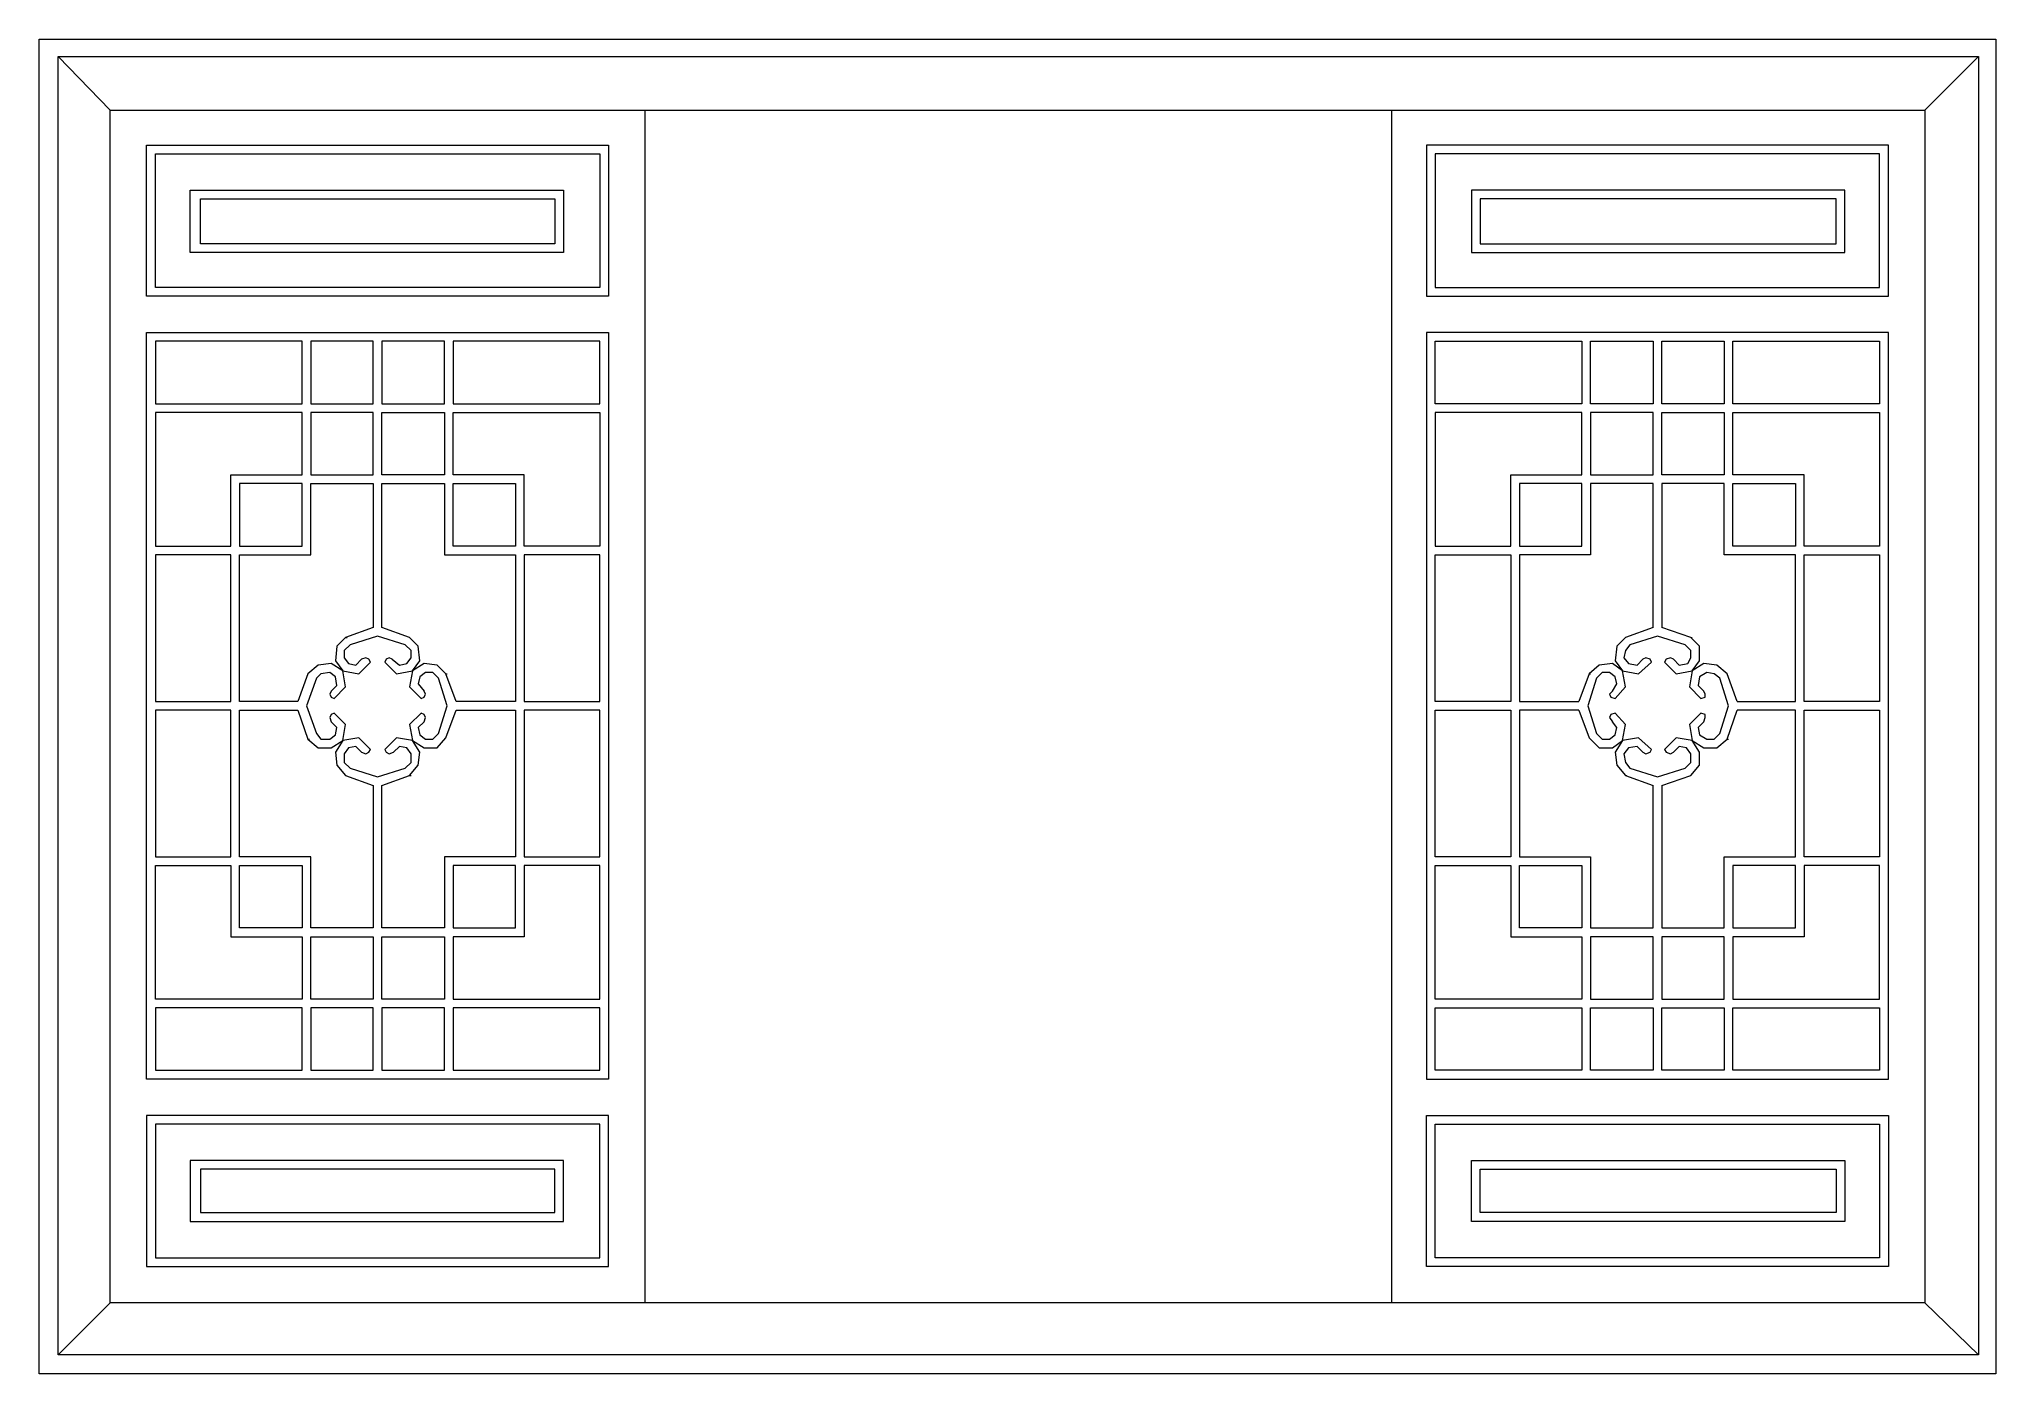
# Model space of a CAD drawing. Header units: centimetres. Extents: x -9.3 to 9.5, y -5.2 to 7.6.
import ezdxf

# ---------------------------------------------------------------- set-up
doc = ezdxf.new("R2010")
doc.units = ezdxf.units.CM
doc.header["$MEASUREMENT"] = 0
doc.layers.add('layer 1', color=7, linetype='Continuous')

msp = doc.modelspace()

# ---------------------------------------------------------------- linework, layer by layer
at = {"layer": 'layer 1', "color": 250, "lineweight": 0}
for points, knots in [([(-9.31147, -5.21515), (-9.31147, -5.21515), (9.54306, -5.21515), (9.54306, -5.21515), (9.54306, -5.21515), (9.54306, -5.21515), (9.54306, 7.64857), (9.54306, 7.64857), (9.54306, 7.64857), (9.54306, 7.64857), (-9.31147, 7.64857), (-9.31147, 7.64857), (-9.31147, 7.64857), (-9.31147, 7.64857), (-9.31147, -5.21515), (-9.31147, -5.21515)], [0, 0, 0, 0, 0.25, 0.25, 0.25, 0.25, 0.5, 0.5, 0.5, 0.5, 0.75, 0.75, 0.75, 0.75, 1, 1, 1, 1]), ([(-9.12944, -5.03312), (-9.12944, -5.03312), (9.37506, -5.03312), (9.37506, -5.03312), (9.37506, -5.03312), (9.37506, -5.03312), (9.37506, 7.48057), (9.37506, 7.48057), (9.37506, 7.48057), (9.37506, 7.48057), (-9.12944, 7.48057), (-9.12944, 7.48057), (-9.12944, 7.48057), (-9.12944, 7.48057), (-9.12944, -5.03312), (-9.12944, -5.03312)], [0, 0, 0, 0, 0.25, 0.25, 0.25, 0.25, 0.5, 0.5, 0.5, 0.5, 0.75, 0.75, 0.75, 0.75, 1, 1, 1, 1]), ([(-8.62544, -4.52912), (-8.62544, -4.52912), (8.85721, -4.52912), (8.85721, -4.52912), (8.85721, -4.52912), (8.85721, -4.52912), (8.85721, 6.96272), (8.85721, 6.96272), (8.85721, 6.96272), (8.85721, 6.96272), (-8.62544, 6.96272), (-8.62544, 6.96272), (-8.62544, 6.96272), (-8.62544, 6.96272), (-8.62544, -4.52912), (-8.62544, -4.52912)], [0, 0, 0, 0, 0.25, 0.25, 0.25, 0.25, 0.5, 0.5, 0.5, 0.5, 0.75, 0.75, 0.75, 0.75, 1, 1, 1, 1]), ([(-8.27559, 5.17101), (-8.27559, 5.17101), (-3.82448, 5.17101), (-3.82448, 5.17101), (-3.82448, 5.17101), (-3.82448, 5.17101), (-3.82448, 6.62672), (-3.82448, 6.62672), (-3.82448, 6.62672), (-3.82448, 6.62672), (-8.27559, 6.62672), (-8.27559, 6.62672), (-8.27559, 6.62672), (-8.27559, 6.62672), (-8.27559, 5.17101), (-8.27559, 5.17101)], [0, 0, 0, 0, 0.25, 0.25, 0.25, 0.25, 0.5, 0.5, 0.5, 0.5, 0.75, 0.75, 0.75, 0.75, 1, 1, 1, 1]), ([(8.50736, 5.17101), (8.50736, 5.17101), (4.05607, 5.17101), (4.05607, 5.17101), (4.05607, 5.17101), (4.05607, 5.17101), (4.05607, 6.62672), (4.05607, 6.62672), (4.05607, 6.62672), (4.05607, 6.62672), (8.50736, 6.62672), (8.50736, 6.62672), (8.50736, 6.62672), (8.50736, 6.62672), (8.50736, 5.17101), (8.50736, 5.17101)], [0, 0, 0, 0, 0.25, 0.25, 0.25, 0.25, 0.5, 0.5, 0.5, 0.5, 0.75, 0.75, 0.75, 0.75, 1, 1, 1, 1]), ([(-8.19159, 5.25501), (-8.19159, 5.25501), (-3.90848, 5.25501), (-3.90848, 5.25501), (-3.90848, 5.25501), (-3.90848, 5.25501), (-3.90848, 6.54272), (-3.90848, 6.54272), (-3.90848, 6.54272), (-3.90848, 6.54272), (-8.19159, 6.54272), (-8.19159, 6.54272), (-8.19159, 6.54272), (-8.19159, 6.54272), (-8.19159, 5.25501), (-8.19159, 5.25501)], [0, 0, 0, 0, 0.25, 0.25, 0.25, 0.25, 0.5, 0.5, 0.5, 0.5, 0.75, 0.75, 0.75, 0.75, 1, 1, 1, 1]), ([(8.42336, 5.25501), (8.42336, 5.25501), (4.14007, 5.25501), (4.14007, 5.25501), (4.14007, 5.25501), (4.14007, 5.25501), (4.14007, 6.54272), (4.14007, 6.54272), (4.14007, 6.54272), (4.14007, 6.54272), (8.42336, 6.54272), (8.42336, 6.54272), (8.42336, 6.54272), (8.42336, 6.54272), (8.42336, 5.25501), (8.42336, 5.25501)], [0, 0, 0, 0, 0.25, 0.25, 0.25, 0.25, 0.5, 0.5, 0.5, 0.5, 0.75, 0.75, 0.75, 0.75, 1, 1, 1, 1]), ([(-4.25833, 5.59083), (-4.25833, 5.59083), (-4.25833, 6.19286), (-4.25833, 6.19286), (-4.25833, 6.19286), (-4.25833, 6.19286), (-7.85559, 6.19286), (-7.85559, 6.19286), (-7.85559, 6.19286), (-7.85559, 6.19286), (-7.85559, 5.59083), (-7.85559, 5.59083), (-7.85559, 5.59083), (-7.85559, 5.59083), (-4.25833, 5.59083), (-4.25833, 5.59083)], [0, 0, 0, 0, 0.25, 0.25, 0.25, 0.25, 0.5, 0.5, 0.5, 0.5, 0.75, 0.75, 0.75, 0.75, 1, 1, 1, 1]), ([(-4.34233, 5.67483), (-4.34233, 5.67483), (-4.34233, 6.10886), (-4.34233, 6.10886), (-4.34233, 6.10886), (-4.34233, 6.10886), (-7.75774, 6.10886), (-7.75774, 6.10886), (-7.75774, 6.10886), (-7.75774, 6.10886), (-7.75774, 5.67483), (-7.75774, 5.67483), (-7.75774, 5.67483), (-7.75774, 5.67483), (-4.34233, 5.67483), (-4.34233, 5.67483)], [0, 0, 0, 0, 0.25, 0.25, 0.25, 0.25, 0.5, 0.5, 0.5, 0.5, 0.75, 0.75, 0.75, 0.75, 1, 1, 1, 1]), ([(4.4901, 5.59083), (4.4901, 5.59083), (4.4901, 6.19286), (4.4901, 6.19286), (4.4901, 6.19286), (4.4901, 6.19286), (8.08736, 6.19286), (8.08736, 6.19286), (8.08736, 6.19286), (8.08736, 6.19286), (8.08736, 5.59083), (8.08736, 5.59083), (8.08736, 5.59083), (8.08736, 5.59083), (4.4901, 5.59083), (4.4901, 5.59083)], [0, 0, 0, 0, 0.25, 0.25, 0.25, 0.25, 0.5, 0.5, 0.5, 0.5, 0.75, 0.75, 0.75, 0.75, 1, 1, 1, 1]), ([(4.57392, 5.67483), (4.57392, 5.67483), (4.57392, 6.10886), (4.57392, 6.10886), (4.57392, 6.10886), (4.57392, 6.10886), (8.00336, 6.10886), (8.00336, 6.10886), (8.00336, 6.10886), (8.00336, 6.10886), (8.00336, 5.67483), (8.00336, 5.67483), (8.00336, 5.67483), (8.00336, 5.67483), (4.57392, 5.67483), (4.57392, 5.67483)], [0, 0, 0, 0, 0.25, 0.25, 0.25, 0.25, 0.5, 0.5, 0.5, 0.5, 0.75, 0.75, 0.75, 0.75, 1, 1, 1, 1]), ([(-8.27559, -2.37354), (-8.27559, -2.37354), (-3.82448, -2.37354), (-3.82448, -2.37354), (-3.82448, -2.37354), (-3.82448, -2.37354), (-3.82448, 4.82098), (-3.82448, 4.82098), (-3.82448, 4.82098), (-3.82448, 4.82098), (-8.27559, 4.82098), (-8.27559, 4.82098), (-8.27559, 4.82098), (-8.27559, 4.82098), (-8.27559, -2.37354), (-8.27559, -2.37354)], [0, 0, 0, 0, 0.25, 0.25, 0.25, 0.25, 0.5, 0.5, 0.5, 0.5, 0.75, 0.75, 0.75, 0.75, 1, 1, 1, 1]), ([(-6.7778, 4.13513), (-6.7778, 4.13513), (-8.19159, 4.13513), (-8.19159, 4.13513), (-8.19159, 4.13513), (-8.19159, 4.13513), (-8.19159, 4.73698), (-8.19159, 4.73698), (-8.19159, 4.73698), (-8.19159, 4.73698), (-6.7778, 4.73698), (-6.7778, 4.73698), (-6.7778, 4.73698), (-6.7778, 4.73698), (-6.7778, 4.13513), (-6.7778, 4.13513)], [0, 0, 0, 0, 0.25, 0.25, 0.25, 0.25, 0.5, 0.5, 0.5, 0.5, 0.75, 0.75, 0.75, 0.75, 1, 1, 1, 1]), ([(-6.69398, 4.73698), (-6.69398, 4.73698), (-6.09195, 4.73698), (-6.09195, 4.73698), (-6.09195, 4.73698), (-6.09195, 4.73698), (-6.09195, 4.13513), (-6.09195, 4.13513), (-6.09195, 4.13513), (-6.09195, 4.13513), (-6.69398, 4.13513), (-6.69398, 4.13513), (-6.69398, 4.13513), (-6.69398, 4.13513), (-6.69398, 4.73698), (-6.69398, 4.73698)], [0, 0, 0, 0, 0.25, 0.25, 0.25, 0.25, 0.5, 0.5, 0.5, 0.5, 0.75, 0.75, 0.75, 0.75, 1, 1, 1, 1]), ([(-6.00795, 4.73698), (-6.00795, 4.73698), (-5.4061, 4.73698), (-5.4061, 4.73698), (-5.4061, 4.73698), (-5.4061, 4.73698), (-5.4061, 4.13513), (-5.4061, 4.13513), (-5.4061, 4.13513), (-5.4061, 4.13513), (-6.00795, 4.13513), (-6.00795, 4.13513), (-6.00795, 4.13513), (-6.00795, 4.13513), (-6.00795, 4.73698), (-6.00795, 4.73698)], [0, 0, 0, 0, 0.25, 0.25, 0.25, 0.25, 0.5, 0.5, 0.5, 0.5, 0.75, 0.75, 0.75, 0.75, 1, 1, 1, 1]), ([(-5.3221, 4.73698), (-5.3221, 4.73698), (-3.90848, 4.73698), (-3.90848, 4.73698), (-3.90848, 4.73698), (-3.90848, 4.73698), (-3.90848, 4.13513), (-3.90848, 4.13513), (-3.90848, 4.13513), (-3.90848, 4.13513), (-5.3221, 4.13513), (-5.3221, 4.13513), (-5.3221, 4.13513), (-5.3221, 4.13513), (-5.3221, 4.73698), (-5.3221, 4.73698)], [0, 0, 0, 0, 0.25, 0.25, 0.25, 0.25, 0.5, 0.5, 0.5, 0.5, 0.75, 0.75, 0.75, 0.75, 1, 1, 1, 1]), ([(8.50736, -2.37354), (8.50736, -2.37354), (4.05607, -2.37354), (4.05607, -2.37354), (4.05607, -2.37354), (4.05607, -2.37354), (4.05607, 4.82098), (4.05607, 4.82098), (4.05607, 4.82098), (4.05607, 4.82098), (8.50736, 4.82098), (8.50736, 4.82098), (8.50736, 4.82098), (8.50736, 4.82098), (8.50736, -2.37354), (8.50736, -2.37354)], [0, 0, 0, 0, 0.25, 0.25, 0.25, 0.25, 0.5, 0.5, 0.5, 0.5, 0.75, 0.75, 0.75, 0.75, 1, 1, 1, 1]), ([(5.55386, 4.73698), (5.55386, 4.73698), (4.14007, 4.73698), (4.14007, 4.73698), (4.14007, 4.73698), (4.14007, 4.73698), (4.14007, 4.13513), (4.14007, 4.13513), (4.14007, 4.13513), (4.14007, 4.13513), (5.55386, 4.13513), (5.55386, 4.13513), (5.55386, 4.13513), (5.55386, 4.13513), (5.55386, 4.73698), (5.55386, 4.73698)], [0, 0, 0, 0, 0.25, 0.25, 0.25, 0.25, 0.5, 0.5, 0.5, 0.5, 0.75, 0.75, 0.75, 0.75, 1, 1, 1, 1]), ([(6.23971, 4.73698), (6.23971, 4.73698), (5.63786, 4.73698), (5.63786, 4.73698), (5.63786, 4.73698), (5.63786, 4.73698), (5.63786, 4.13513), (5.63786, 4.13513), (5.63786, 4.13513), (5.63786, 4.13513), (6.23971, 4.13513), (6.23971, 4.13513), (6.23971, 4.13513), (6.23971, 4.13513), (6.23971, 4.73698), (6.23971, 4.73698)], [0, 0, 0, 0, 0.25, 0.25, 0.25, 0.25, 0.5, 0.5, 0.5, 0.5, 0.75, 0.75, 0.75, 0.75, 1, 1, 1, 1]), ([(6.92556, 4.73698), (6.92556, 4.73698), (6.32371, 4.73698), (6.32371, 4.73698), (6.32371, 4.73698), (6.32371, 4.73698), (6.32371, 4.13513), (6.32371, 4.13513), (6.32371, 4.13513), (6.32371, 4.13513), (6.92556, 4.13513), (6.92556, 4.13513), (6.92556, 4.13513), (6.92556, 4.13513), (6.92556, 4.73698), (6.92556, 4.73698)], [0, 0, 0, 0, 0.25, 0.25, 0.25, 0.25, 0.5, 0.5, 0.5, 0.5, 0.75, 0.75, 0.75, 0.75, 1, 1, 1, 1]), ([(7.00956, 4.13513), (7.00956, 4.13513), (8.42336, 4.13513), (8.42336, 4.13513), (8.42336, 4.13513), (8.42336, 4.13513), (8.42336, 4.73698), (8.42336, 4.73698), (8.42336, 4.73698), (8.42336, 4.73698), (7.00956, 4.73698), (7.00956, 4.73698), (7.00956, 4.73698), (7.00956, 4.73698), (7.00956, 4.13513), (7.00956, 4.13513)], [0, 0, 0, 0, 0.25, 0.25, 0.25, 0.25, 0.5, 0.5, 0.5, 0.5, 0.75, 0.75, 0.75, 0.75, 1, 1, 1, 1]), ([(-7.46383, 2.76343), (-7.46383, 2.76343), (-8.19159, 2.76343), (-8.19159, 2.76343), (-8.19159, 2.76343), (-8.19159, 2.76343), (-8.19159, 4.05113), (-8.19159, 4.05113), (-8.19159, 4.05113), (-8.19159, 4.05113), (-6.7778, 4.05113), (-6.7778, 4.05113), (-6.7778, 4.05113), (-6.7778, 4.05113), (-6.7778, 3.44928), (-6.7778, 3.44928), (-6.7778, 3.44928), (-6.7778, 3.44928), (-7.46383, 3.44928), (-7.46383, 3.44928), (-7.46383, 3.44928), (-7.46383, 3.44928), (-7.46383, 2.76343), (-7.46383, 2.76343)], [0, 0, 0, 0, 0.16666667, 0.16666667, 0.16666667, 0.16666667, 0.33333333, 0.33333333, 0.33333333, 0.33333333, 0.5, 0.5, 0.5, 0.5, 0.66666667, 0.66666667, 0.66666667, 0.66666667, 0.83333333, 0.83333333, 0.83333333, 0.83333333, 1, 1, 1, 1]), ([(-6.69398, 4.05113), (-6.69398, 4.05113), (-6.09195, 4.05113), (-6.09195, 4.05113), (-6.09195, 4.05113), (-6.09195, 4.05113), (-6.09195, 3.44928), (-6.09195, 3.44928), (-6.09195, 3.44928), (-6.09195, 3.44928), (-6.69398, 3.44928), (-6.69398, 3.44928), (-6.69398, 3.44928), (-6.69398, 3.44928), (-6.69398, 4.05113), (-6.69398, 4.05113)], [0, 0, 0, 0, 0.25, 0.25, 0.25, 0.25, 0.5, 0.5, 0.5, 0.5, 0.75, 0.75, 0.75, 0.75, 1, 1, 1, 1]), ([(-5.4061, 4.05113), (-5.4061, 4.05113), (-6.00795, 4.05113), (-6.00795, 4.05113), (-6.00795, 4.05113), (-6.00795, 4.05113), (-6.00795, 3.44928), (-6.00795, 3.44928), (-6.00795, 3.44928), (-6.00795, 3.44928), (-5.4061, 3.44928), (-5.4061, 3.44928), (-5.4061, 3.44928), (-5.4061, 3.44928), (-5.4061, 4.05113), (-5.4061, 4.05113)], [0, 0, 0, 0, 0.25, 0.25, 0.25, 0.25, 0.5, 0.5, 0.5, 0.5, 0.75, 0.75, 0.75, 0.75, 1, 1, 1, 1]), ([(-5.3221, 3.44928), (-5.3221, 3.44928), (-4.63624, 3.44928), (-4.63624, 3.44928), (-4.63624, 3.44928), (-4.63624, 3.44928), (-4.63624, 2.76343), (-4.63624, 2.76343), (-4.63624, 2.76343), (-4.63624, 2.76343), (-3.90848, 2.76343), (-3.90848, 2.76343), (-3.90848, 2.76343), (-3.90848, 2.76343), (-3.90848, 4.05113), (-3.90848, 4.05113), (-3.90848, 4.05113), (-3.90848, 4.05113), (-5.3221, 4.05113), (-5.3221, 4.05113), (-5.3221, 4.05113), (-5.3221, 4.05113), (-5.3221, 3.44928), (-5.3221, 3.44928)], [0, 0, 0, 0, 0.16666667, 0.16666667, 0.16666667, 0.16666667, 0.33333333, 0.33333333, 0.33333333, 0.33333333, 0.5, 0.5, 0.5, 0.5, 0.66666667, 0.66666667, 0.66666667, 0.66666667, 0.83333333, 0.83333333, 0.83333333, 0.83333333, 1, 1, 1, 1]), ([(5.55386, 3.44928), (5.55386, 3.44928), (4.86801, 3.44928), (4.86801, 3.44928), (4.86801, 3.44928), (4.86801, 3.44928), (4.86801, 2.76343), (4.86801, 2.76343), (4.86801, 2.76343), (4.86801, 2.76343), (4.14007, 2.76343), (4.14007, 2.76343), (4.14007, 2.76343), (4.14007, 2.76343), (4.14007, 4.05113), (4.14007, 4.05113), (4.14007, 4.05113), (4.14007, 4.05113), (5.55386, 4.05113), (5.55386, 4.05113), (5.55386, 4.05113), (5.55386, 4.05113), (5.55386, 3.44928), (5.55386, 3.44928)], [0, 0, 0, 0, 0.16666667, 0.16666667, 0.16666667, 0.16666667, 0.33333333, 0.33333333, 0.33333333, 0.33333333, 0.5, 0.5, 0.5, 0.5, 0.66666667, 0.66666667, 0.66666667, 0.66666667, 0.83333333, 0.83333333, 0.83333333, 0.83333333, 1, 1, 1, 1]), ([(5.63786, 4.05113), (5.63786, 4.05113), (6.23971, 4.05113), (6.23971, 4.05113), (6.23971, 4.05113), (6.23971, 4.05113), (6.23971, 3.44928), (6.23971, 3.44928), (6.23971, 3.44928), (6.23971, 3.44928), (5.63786, 3.44928), (5.63786, 3.44928), (5.63786, 3.44928), (5.63786, 3.44928), (5.63786, 4.05113), (5.63786, 4.05113)], [0, 0, 0, 0, 0.25, 0.25, 0.25, 0.25, 0.5, 0.5, 0.5, 0.5, 0.75, 0.75, 0.75, 0.75, 1, 1, 1, 1]), ([(6.92556, 4.05113), (6.92556, 4.05113), (6.32371, 4.05113), (6.32371, 4.05113), (6.32371, 4.05113), (6.32371, 4.05113), (6.32371, 3.44928), (6.32371, 3.44928), (6.32371, 3.44928), (6.32371, 3.44928), (6.92556, 3.44928), (6.92556, 3.44928), (6.92556, 3.44928), (6.92556, 3.44928), (6.92556, 4.05113), (6.92556, 4.05113)], [0, 0, 0, 0, 0.25, 0.25, 0.25, 0.25, 0.5, 0.5, 0.5, 0.5, 0.75, 0.75, 0.75, 0.75, 1, 1, 1, 1]), ([(7.69542, 2.76343), (7.69542, 2.76343), (8.42336, 2.76343), (8.42336, 2.76343), (8.42336, 2.76343), (8.42336, 2.76343), (8.42336, 4.05113), (8.42336, 4.05113), (8.42336, 4.05113), (8.42336, 4.05113), (7.00956, 4.05113), (7.00956, 4.05113), (7.00956, 4.05113), (7.00956, 4.05113), (7.00956, 3.44928), (7.00956, 3.44928), (7.00956, 3.44928), (7.00956, 3.44928), (7.69542, 3.44928), (7.69542, 3.44928), (7.69542, 3.44928), (7.69542, 3.44928), (7.69542, 2.76343), (7.69542, 2.76343)], [0, 0, 0, 0, 0.16666667, 0.16666667, 0.16666667, 0.16666667, 0.33333333, 0.33333333, 0.33333333, 0.33333333, 0.5, 0.5, 0.5, 0.5, 0.66666667, 0.66666667, 0.66666667, 0.66666667, 0.83333333, 0.83333333, 0.83333333, 0.83333333, 1, 1, 1, 1]), ([(-7.37983, 2.76343), (-7.37983, 2.76343), (-7.37983, 3.36528), (-7.37983, 3.36528), (-7.37983, 3.36528), (-7.37983, 3.36528), (-6.7778, 3.36528), (-6.7778, 3.36528), (-6.7778, 3.36528), (-6.7778, 3.36528), (-6.7778, 2.76343), (-6.7778, 2.76343), (-6.7778, 2.76343), (-6.7778, 2.76343), (-7.37983, 2.76343), (-7.37983, 2.76343)], [0, 0, 0, 0, 0.25, 0.25, 0.25, 0.25, 0.5, 0.5, 0.5, 0.5, 0.75, 0.75, 0.75, 0.75, 1, 1, 1, 1]), ([(-4.72024, 2.76343), (-4.72024, 2.76343), (-4.72024, 3.36528), (-4.72024, 3.36528), (-4.72024, 3.36528), (-4.72024, 3.36528), (-5.3221, 3.36528), (-5.3221, 3.36528), (-5.3221, 3.36528), (-5.3221, 3.36528), (-5.3221, 2.76343), (-5.3221, 2.76343), (-5.3221, 2.76343), (-5.3221, 2.76343), (-4.72024, 2.76343), (-4.72024, 2.76343)], [0, 0, 0, 0, 0.25, 0.25, 0.25, 0.25, 0.5, 0.5, 0.5, 0.5, 0.75, 0.75, 0.75, 0.75, 1, 1, 1, 1]), ([(4.95201, 2.76343), (4.95201, 2.76343), (4.95201, 3.36528), (4.95201, 3.36528), (4.95201, 3.36528), (4.95201, 3.36528), (5.55386, 3.36528), (5.55386, 3.36528), (5.55386, 3.36528), (5.55386, 3.36528), (5.55386, 2.76343), (5.55386, 2.76343), (5.55386, 2.76343), (5.55386, 2.76343), (4.95201, 2.76343), (4.95201, 2.76343)], [0, 0, 0, 0, 0.25, 0.25, 0.25, 0.25, 0.5, 0.5, 0.5, 0.5, 0.75, 0.75, 0.75, 0.75, 1, 1, 1, 1]), ([(7.61141, 2.76343), (7.61141, 2.76343), (7.61141, 3.36528), (7.61141, 3.36528), (7.61141, 3.36528), (7.61141, 3.36528), (7.00956, 3.36528), (7.00956, 3.36528), (7.00956, 3.36528), (7.00956, 3.36528), (7.00956, 2.76343), (7.00956, 2.76343), (7.00956, 2.76343), (7.00956, 2.76343), (7.61141, 2.76343), (7.61141, 2.76343)], [0, 0, 0, 0, 0.25, 0.25, 0.25, 0.25, 0.5, 0.5, 0.5, 0.5, 0.75, 0.75, 0.75, 0.75, 1, 1, 1, 1]), ([(-8.19159, 1.26563), (-8.19159, 1.26563), (-8.19159, 2.67943), (-8.19159, 2.67943), (-8.19159, 2.67943), (-8.19159, 2.67943), (-7.46383, 2.67943), (-7.46383, 2.67943), (-7.46383, 2.67943), (-7.46383, 2.67943), (-7.46383, 1.26563), (-7.46383, 1.26563), (-7.46383, 1.26563), (-7.46383, 1.26563), (-8.19159, 1.26563), (-8.19159, 1.26563)], [0, 0, 0, 0, 0.25, 0.25, 0.25, 0.25, 0.5, 0.5, 0.5, 0.5, 0.75, 0.75, 0.75, 0.75, 1, 1, 1, 1]), ([(-4.63624, 1.26563), (-4.63624, 1.26563), (-4.63624, 2.67943), (-4.63624, 2.67943), (-4.63624, 2.67943), (-4.63624, 2.67943), (-3.90848, 2.67943), (-3.90848, 2.67943), (-3.90848, 2.67943), (-3.90848, 2.67943), (-3.90848, 1.26563), (-3.90848, 1.26563), (-3.90848, 1.26563), (-3.90848, 1.26563), (-4.63624, 1.26563), (-4.63624, 1.26563)], [0, 0, 0, 0, 0.25, 0.25, 0.25, 0.25, 0.5, 0.5, 0.5, 0.5, 0.75, 0.75, 0.75, 0.75, 1, 1, 1, 1]), ([(4.86801, 1.26563), (4.86801, 1.26563), (4.86801, 2.67943), (4.86801, 2.67943), (4.86801, 2.67943), (4.86801, 2.67943), (4.14007, 2.67943), (4.14007, 2.67943), (4.14007, 2.67943), (4.14007, 2.67943), (4.14007, 1.26563), (4.14007, 1.26563), (4.14007, 1.26563), (4.14007, 1.26563), (4.86801, 1.26563), (4.86801, 1.26563)], [0, 0, 0, 0, 0.25, 0.25, 0.25, 0.25, 0.5, 0.5, 0.5, 0.5, 0.75, 0.75, 0.75, 0.75, 1, 1, 1, 1]), ([(8.42336, 1.26563), (8.42336, 1.26563), (8.42336, 2.67943), (8.42336, 2.67943), (8.42336, 2.67943), (8.42336, 2.67943), (7.69542, 2.67943), (7.69542, 2.67943), (7.69542, 2.67943), (7.69542, 2.67943), (7.69542, 1.26563), (7.69542, 1.26563), (7.69542, 1.26563), (7.69542, 1.26563), (8.42336, 1.26563), (8.42336, 1.26563)], [0, 0, 0, 0, 0.25, 0.25, 0.25, 0.25, 0.5, 0.5, 0.5, 0.5, 0.75, 0.75, 0.75, 0.75, 1, 1, 1, 1]), ([(-5.78401, 1.81154), (-5.78401, 1.81154), (-6.05004, 1.89554), (-6.05004, 1.89554), (-6.05004, 1.89554), (-6.05004, 1.89554), (-6.31589, 1.81154), (-6.31589, 1.81154)], [0, 0, 0, 0, 0.5, 0.5, 0.5, 0.5, 1, 1, 1, 1]), ([(6.54765, 1.81154), (6.54765, 1.81154), (6.28162, 1.89554), (6.28162, 1.89554), (6.28162, 1.89554), (6.28162, 1.89554), (6.01577, 1.81154), (6.01577, 1.81154)], [0, 0, 0, 0, 0.5, 0.5, 0.5, 0.5, 1, 1, 1, 1]), ([(-6.35798, 1.88151), (-6.35798, 1.88151), (-6.44198, 1.79769), (-6.44198, 1.79769), (-6.44198, 1.79769), (-6.44198, 1.79769), (-6.45601, 1.65757), (-6.45601, 1.65757), (-6.45601, 1.65757), (-6.45601, 1.65757), (-6.38604, 1.55972), (-6.38604, 1.55972)], [0, 0, 0, 0, 0.33333333, 0.33333333, 0.33333333, 0.33333333, 0.66666667, 0.66666667, 0.66666667, 0.66666667, 1, 1, 1, 1]), ([(-6.31589, 1.81154), (-6.31589, 1.81154), (-6.37201, 1.7556), (-6.37201, 1.7556), (-6.37201, 1.7556), (-6.37201, 1.7556), (-6.37201, 1.68563), (-6.37201, 1.68563), (-6.37201, 1.68563), (-6.37201, 1.68563), (-6.32992, 1.62969), (-6.32992, 1.62969)], [0, 0, 0, 0, 0.33333333, 0.33333333, 0.33333333, 0.33333333, 0.66666667, 0.66666667, 0.66666667, 0.66666667, 1, 1, 1, 1]), ([(-5.76998, 1.62969), (-5.76998, 1.62969), (-5.72807, 1.68563), (-5.72807, 1.68563), (-5.72807, 1.68563), (-5.72807, 1.68563), (-5.72807, 1.7556), (-5.72807, 1.7556), (-5.72807, 1.7556), (-5.72807, 1.7556), (-5.78401, 1.81154), (-5.78401, 1.81154)], [0, 0, 0, 0, 0.33333333, 0.33333333, 0.33333333, 0.33333333, 0.66666667, 0.66666667, 0.66666667, 0.66666667, 1, 1, 1, 1]), ([(-5.71404, 1.55972), (-5.71404, 1.55972), (-5.64407, 1.65757), (-5.64407, 1.65757), (-5.64407, 1.65757), (-5.64407, 1.65757), (-5.6581, 1.79769), (-5.6581, 1.79769), (-5.6581, 1.79769), (-5.6581, 1.79769), (-5.7421, 1.88151), (-5.7421, 1.88151)], [0, 0, 0, 0, 0.33333333, 0.33333333, 0.33333333, 0.33333333, 0.66666667, 0.66666667, 0.66666667, 0.66666667, 1, 1, 1, 1]), ([(5.97368, 1.88151), (5.97368, 1.88151), (5.88968, 1.79769), (5.88968, 1.79769), (5.88968, 1.79769), (5.88968, 1.79769), (5.87583, 1.65757), (5.87583, 1.65757), (5.87583, 1.65757), (5.87583, 1.65757), (5.9458, 1.55972), (5.9458, 1.55972)], [0, 0, 0, 0, 0.33333333, 0.33333333, 0.33333333, 0.33333333, 0.66666667, 0.66666667, 0.66666667, 0.66666667, 1, 1, 1, 1]), ([(6.01577, 1.81154), (6.01577, 1.81154), (5.97368, 1.7556), (5.97368, 1.7556), (5.97368, 1.7556), (5.97368, 1.7556), (5.95983, 1.68563), (5.95983, 1.68563), (5.95983, 1.68563), (5.95983, 1.68563), (6.00174, 1.62969), (6.00174, 1.62969)], [0, 0, 0, 0, 0.33333333, 0.33333333, 0.33333333, 0.33333333, 0.66666667, 0.66666667, 0.66666667, 0.66666667, 1, 1, 1, 1]), ([(6.57571, 1.62969), (6.57571, 1.62969), (6.60359, 1.68563), (6.60359, 1.68563), (6.60359, 1.68563), (6.60359, 1.68563), (6.60359, 1.7556), (6.60359, 1.7556), (6.60359, 1.7556), (6.60359, 1.7556), (6.54765, 1.81154), (6.54765, 1.81154)], [0, 0, 0, 0, 0.33333333, 0.33333333, 0.33333333, 0.33333333, 0.66666667, 0.66666667, 0.66666667, 0.66666667, 1, 1, 1, 1]), ([(6.61762, 1.55972), (6.61762, 1.55972), (6.68759, 1.65757), (6.68759, 1.65757), (6.68759, 1.65757), (6.68759, 1.65757), (6.68759, 1.79769), (6.68759, 1.79769), (6.68759, 1.79769), (6.68759, 1.79769), (6.60359, 1.88151), (6.60359, 1.88151)], [0, 0, 0, 0, 0.33333333, 0.33333333, 0.33333333, 0.33333333, 0.66666667, 0.66666667, 0.66666667, 0.66666667, 1, 1, 1, 1]), ([(-6.38604, 1.55972), (-6.38604, 1.55972), (-6.49792, 1.62969), (-6.49792, 1.62969), (-6.49792, 1.62969), (-6.49792, 1.62969), (-6.62383, 1.61566), (-6.62383, 1.61566), (-6.62383, 1.61566), (-6.62383, 1.61566), (-6.72186, 1.53166), (-6.72186, 1.53166)], [0, 0, 0, 0, 0.33333333, 0.33333333, 0.33333333, 0.33333333, 0.66666667, 0.66666667, 0.66666667, 0.66666667, 1, 1, 1, 1]), ([(-6.45601, 1.5036), (-6.45601, 1.5036), (-6.51195, 1.54569), (-6.51195, 1.54569), (-6.51195, 1.54569), (-6.51195, 1.54569), (-6.59595, 1.53166), (-6.59595, 1.53166), (-6.59595, 1.53166), (-6.59595, 1.53166), (-6.63786, 1.48975), (-6.63786, 1.48975)], [0, 0, 0, 0, 0.33333333, 0.33333333, 0.33333333, 0.33333333, 0.66666667, 0.66666667, 0.66666667, 0.66666667, 1, 1, 1, 1]), ([(-6.46986, 1.29369), (-6.46986, 1.29369), (-6.35798, 1.40575), (-6.35798, 1.40575), (-6.35798, 1.40575), (-6.35798, 1.40575), (-6.38604, 1.55972), (-6.38604, 1.55972)], [0, 0, 0, 0, 0.5, 0.5, 0.5, 0.5, 1, 1, 1, 1]), ([(-6.38604, 1.55972), (-6.38604, 1.55972), (-6.23207, 1.53166), (-6.23207, 1.53166), (-6.23207, 1.53166), (-6.23207, 1.53166), (-6.12001, 1.64372), (-6.12001, 1.64372)], [0, 0, 0, 0, 0.5, 0.5, 0.5, 0.5, 1, 1, 1, 1]), ([(-6.32992, 1.62969), (-6.32992, 1.62969), (-6.25995, 1.61566), (-6.25995, 1.61566), (-6.25995, 1.61566), (-6.25995, 1.61566), (-6.20401, 1.6716), (-6.20401, 1.6716)], [0, 0, 0, 0, 0.5, 0.5, 0.5, 0.5, 1, 1, 1, 1]), ([(-6.12001, 1.64372), (-6.12001, 1.64372), (-6.13404, 1.6716), (-6.13404, 1.6716), (-6.13404, 1.6716), (-6.13404, 1.6716), (-6.16192, 1.68563), (-6.16192, 1.68563), (-6.16192, 1.68563), (-6.16192, 1.68563), (-6.20401, 1.6716), (-6.20401, 1.6716)], [0, 0, 0, 0, 0.33333333, 0.33333333, 0.33333333, 0.33333333, 0.66666667, 0.66666667, 0.66666667, 0.66666667, 1, 1, 1, 1]), ([(-5.9101, 1.6716), (-5.9101, 1.6716), (-5.93798, 1.68563), (-5.93798, 1.68563), (-5.93798, 1.68563), (-5.93798, 1.68563), (-5.96604, 1.6716), (-5.96604, 1.6716), (-5.96604, 1.6716), (-5.96604, 1.6716), (-5.98007, 1.64372), (-5.98007, 1.64372)], [0, 0, 0, 0, 0.33333333, 0.33333333, 0.33333333, 0.33333333, 0.66666667, 0.66666667, 0.66666667, 0.66666667, 1, 1, 1, 1]), ([(-5.98007, 1.64372), (-5.98007, 1.64372), (-5.86801, 1.53166), (-5.86801, 1.53166), (-5.86801, 1.53166), (-5.86801, 1.53166), (-5.71404, 1.55972), (-5.71404, 1.55972)], [0, 0, 0, 0, 0.5, 0.5, 0.5, 0.5, 1, 1, 1, 1]), ([(-5.9101, 1.6716), (-5.9101, 1.6716), (-5.84013, 1.61566), (-5.84013, 1.61566), (-5.84013, 1.61566), (-5.84013, 1.61566), (-5.76998, 1.62969), (-5.76998, 1.62969)], [0, 0, 0, 0, 0.5, 0.5, 0.5, 0.5, 1, 1, 1, 1]), ([(-5.71404, 1.55972), (-5.71404, 1.55972), (-5.7421, 1.40575), (-5.7421, 1.40575), (-5.7421, 1.40575), (-5.7421, 1.40575), (-5.63004, 1.29369), (-5.63004, 1.29369)], [0, 0, 0, 0, 0.5, 0.5, 0.5, 0.5, 1, 1, 1, 1]), ([(-5.39207, 1.53166), (-5.39207, 1.53166), (-5.47607, 1.61566), (-5.47607, 1.61566), (-5.47607, 1.61566), (-5.47607, 1.61566), (-5.60216, 1.62969), (-5.60216, 1.62969), (-5.60216, 1.62969), (-5.60216, 1.62969), (-5.71404, 1.55972), (-5.71404, 1.55972)], [0, 0, 0, 0, 0.33333333, 0.33333333, 0.33333333, 0.33333333, 0.66666667, 0.66666667, 0.66666667, 0.66666667, 1, 1, 1, 1]), ([(-5.46204, 1.48975), (-5.46204, 1.48975), (-5.51816, 1.54569), (-5.51816, 1.54569), (-5.51816, 1.54569), (-5.51816, 1.54569), (-5.58813, 1.54569), (-5.58813, 1.54569), (-5.58813, 1.54569), (-5.58813, 1.54569), (-5.64407, 1.5036), (-5.64407, 1.5036)], [0, 0, 0, 0, 0.33333333, 0.33333333, 0.33333333, 0.33333333, 0.66666667, 0.66666667, 0.66666667, 0.66666667, 1, 1, 1, 1]), ([(5.9458, 1.55972), (5.9458, 1.55972), (5.84777, 1.62969), (5.84777, 1.62969), (5.84777, 1.62969), (5.84777, 1.62969), (5.72186, 1.61566), (5.72186, 1.61566), (5.72186, 1.61566), (5.72186, 1.61566), (5.62383, 1.53166), (5.62383, 1.53166)], [0, 0, 0, 0, 0.33333333, 0.33333333, 0.33333333, 0.33333333, 0.66666667, 0.66666667, 0.66666667, 0.66666667, 1, 1, 1, 1]), ([(5.87583, 1.5036), (5.87583, 1.5036), (5.81971, 1.54569), (5.81971, 1.54569), (5.81971, 1.54569), (5.81971, 1.54569), (5.74974, 1.54569), (5.74974, 1.54569), (5.74974, 1.54569), (5.74974, 1.54569), (5.6938, 1.48975), (5.6938, 1.48975)], [0, 0, 0, 0, 0.33333333, 0.33333333, 0.33333333, 0.33333333, 0.66666667, 0.66666667, 0.66666667, 0.66666667, 1, 1, 1, 1]), ([(5.87583, 1.29369), (5.87583, 1.29369), (5.97368, 1.40575), (5.97368, 1.40575), (5.97368, 1.40575), (5.97368, 1.40575), (5.9458, 1.55972), (5.9458, 1.55972)], [0, 0, 0, 0, 0.5, 0.5, 0.5, 0.5, 1, 1, 1, 1]), ([(5.9458, 1.55972), (5.9458, 1.55972), (6.09977, 1.53166), (6.09977, 1.53166), (6.09977, 1.53166), (6.09977, 1.53166), (6.22568, 1.64372), (6.22568, 1.64372)], [0, 0, 0, 0, 0.5, 0.5, 0.5, 0.5, 1, 1, 1, 1]), ([(6.00174, 1.62969), (6.00174, 1.62969), (6.08574, 1.61566), (6.08574, 1.61566), (6.08574, 1.61566), (6.08574, 1.61566), (6.14168, 1.6716), (6.14168, 1.6716)], [0, 0, 0, 0, 0.5, 0.5, 0.5, 0.5, 1, 1, 1, 1]), ([(6.22568, 1.64372), (6.22568, 1.64372), (6.21165, 1.6716), (6.21165, 1.6716), (6.21165, 1.6716), (6.21165, 1.6716), (6.16974, 1.68563), (6.16974, 1.68563), (6.16974, 1.68563), (6.16974, 1.68563), (6.14168, 1.6716), (6.14168, 1.6716)], [0, 0, 0, 0, 0.33333333, 0.33333333, 0.33333333, 0.33333333, 0.66666667, 0.66666667, 0.66666667, 0.66666667, 1, 1, 1, 1]), ([(6.43559, 1.6716), (6.43559, 1.6716), (6.40771, 1.68563), (6.40771, 1.68563), (6.40771, 1.68563), (6.40771, 1.68563), (6.36562, 1.6716), (6.36562, 1.6716), (6.36562, 1.6716), (6.36562, 1.6716), (6.35159, 1.64372), (6.35159, 1.64372)], [0, 0, 0, 0, 0.33333333, 0.33333333, 0.33333333, 0.33333333, 0.66666667, 0.66666667, 0.66666667, 0.66666667, 1, 1, 1, 1]), ([(6.35159, 1.64372), (6.35159, 1.64372), (6.46365, 1.53166), (6.46365, 1.53166), (6.46365, 1.53166), (6.46365, 1.53166), (6.61762, 1.55972), (6.61762, 1.55972)], [0, 0, 0, 0, 0.5, 0.5, 0.5, 0.5, 1, 1, 1, 1]), ([(6.43559, 1.6716), (6.43559, 1.6716), (6.49171, 1.61566), (6.49171, 1.61566), (6.49171, 1.61566), (6.49171, 1.61566), (6.57571, 1.62969), (6.57571, 1.62969)], [0, 0, 0, 0, 0.5, 0.5, 0.5, 0.5, 1, 1, 1, 1]), ([(6.61762, 1.55972), (6.61762, 1.55972), (6.58956, 1.40575), (6.58956, 1.40575), (6.58956, 1.40575), (6.58956, 1.40575), (6.70162, 1.29369), (6.70162, 1.29369)], [0, 0, 0, 0, 0.5, 0.5, 0.5, 0.5, 1, 1, 1, 1]), ([(6.95362, 1.53166), (6.95362, 1.53166), (6.85559, 1.61566), (6.85559, 1.61566), (6.85559, 1.61566), (6.85559, 1.61566), (6.72968, 1.62969), (6.72968, 1.62969), (6.72968, 1.62969), (6.72968, 1.62969), (6.61762, 1.55972), (6.61762, 1.55972)], [0, 0, 0, 0, 0.33333333, 0.33333333, 0.33333333, 0.33333333, 0.66666667, 0.66666667, 0.66666667, 0.66666667, 1, 1, 1, 1]), ([(6.88365, 1.48975), (6.88365, 1.48975), (6.82753, 1.53166), (6.82753, 1.53166), (6.82753, 1.53166), (6.82753, 1.53166), (6.75756, 1.54569), (6.75756, 1.54569), (6.75756, 1.54569), (6.75756, 1.54569), (6.68759, 1.5036), (6.68759, 1.5036)], [0, 0, 0, 0, 0.33333333, 0.33333333, 0.33333333, 0.33333333, 0.66666667, 0.66666667, 0.66666667, 0.66666667, 1, 1, 1, 1]), ([(-6.63786, 1.48975), (-6.63786, 1.48975), (-6.73589, 1.22372), (-6.73589, 1.22372), (-6.73589, 1.22372), (-6.73589, 1.22372), (-6.63786, 0.95769), (-6.63786, 0.95769)], [0, 0, 0, 0, 0.5, 0.5, 0.5, 0.5, 1, 1, 1, 1]), ([(-6.49792, 1.36366), (-6.49792, 1.36366), (-6.51195, 1.33578), (-6.51195, 1.33578), (-6.51195, 1.33578), (-6.51195, 1.33578), (-6.49792, 1.30772), (-6.49792, 1.30772), (-6.49792, 1.30772), (-6.49792, 1.30772), (-6.46986, 1.29369), (-6.46986, 1.29369)], [0, 0, 0, 0, 0.33333333, 0.33333333, 0.33333333, 0.33333333, 0.66666667, 0.66666667, 0.66666667, 0.66666667, 1, 1, 1, 1]), ([(-6.49792, 1.36366), (-6.49792, 1.36366), (-6.44198, 1.4196), (-6.44198, 1.4196), (-6.44198, 1.4196), (-6.44198, 1.4196), (-6.45601, 1.5036), (-6.45601, 1.5036)], [0, 0, 0, 0, 0.5, 0.5, 0.5, 0.5, 1, 1, 1, 1]), ([(-5.64407, 1.5036), (-5.64407, 1.5036), (-5.6581, 1.43363), (-5.6581, 1.43363), (-5.6581, 1.43363), (-5.6581, 1.43363), (-5.60216, 1.36366), (-5.60216, 1.36366)], [0, 0, 0, 0, 0.5, 0.5, 0.5, 0.5, 1, 1, 1, 1]), ([(-5.63004, 1.29369), (-5.63004, 1.29369), (-5.60216, 1.30772), (-5.60216, 1.30772), (-5.60216, 1.30772), (-5.60216, 1.30772), (-5.58813, 1.33578), (-5.58813, 1.33578), (-5.58813, 1.33578), (-5.58813, 1.33578), (-5.60216, 1.36366), (-5.60216, 1.36366)], [0, 0, 0, 0, 0.33333333, 0.33333333, 0.33333333, 0.33333333, 0.66666667, 0.66666667, 0.66666667, 0.66666667, 1, 1, 1, 1]), ([(-5.46204, 0.95769), (-5.46204, 0.95769), (-5.37822, 1.22372), (-5.37822, 1.22372), (-5.37822, 1.22372), (-5.37822, 1.22372), (-5.46204, 1.48975), (-5.46204, 1.48975)], [0, 0, 0, 0, 0.5, 0.5, 0.5, 0.5, 1, 1, 1, 1]), ([(5.6938, 1.48975), (5.6938, 1.48975), (5.6098, 1.22372), (5.6098, 1.22372), (5.6098, 1.22372), (5.6098, 1.22372), (5.6938, 0.95769), (5.6938, 0.95769)], [0, 0, 0, 0, 0.5, 0.5, 0.5, 0.5, 1, 1, 1, 1]), ([(5.84777, 1.36366), (5.84777, 1.36366), (5.81971, 1.33578), (5.81971, 1.33578), (5.81971, 1.33578), (5.81971, 1.33578), (5.83374, 1.30772), (5.83374, 1.30772), (5.83374, 1.30772), (5.83374, 1.30772), (5.87583, 1.29369), (5.87583, 1.29369)], [0, 0, 0, 0, 0.33333333, 0.33333333, 0.33333333, 0.33333333, 0.66666667, 0.66666667, 0.66666667, 0.66666667, 1, 1, 1, 1]), ([(5.84777, 1.36366), (5.84777, 1.36366), (5.88968, 1.43363), (5.88968, 1.43363), (5.88968, 1.43363), (5.88968, 1.43363), (5.87583, 1.5036), (5.87583, 1.5036)], [0, 0, 0, 0, 0.5, 0.5, 0.5, 0.5, 1, 1, 1, 1]), ([(6.68759, 1.5036), (6.68759, 1.5036), (6.67356, 1.4196), (6.67356, 1.4196), (6.67356, 1.4196), (6.67356, 1.4196), (6.72968, 1.36366), (6.72968, 1.36366)], [0, 0, 0, 0, 0.5, 0.5, 0.5, 0.5, 1, 1, 1, 1]), ([(6.70162, 1.29369), (6.70162, 1.29369), (6.74353, 1.30772), (6.74353, 1.30772), (6.74353, 1.30772), (6.74353, 1.30772), (6.74353, 1.33578), (6.74353, 1.33578), (6.74353, 1.33578), (6.74353, 1.33578), (6.72968, 1.36366), (6.72968, 1.36366)], [0, 0, 0, 0, 0.33333333, 0.33333333, 0.33333333, 0.33333333, 0.66666667, 0.66666667, 0.66666667, 0.66666667, 1, 1, 1, 1]), ([(6.88365, 0.95769), (6.88365, 0.95769), (6.96747, 1.22372), (6.96747, 1.22372), (6.96747, 1.22372), (6.96747, 1.22372), (6.88365, 1.48975), (6.88365, 1.48975)], [0, 0, 0, 0, 0.5, 0.5, 0.5, 0.5, 1, 1, 1, 1]), ([(-8.19159, -0.23198), (-8.19159, -0.23198), (-8.19159, 1.18181), (-8.19159, 1.18181), (-8.19159, 1.18181), (-8.19159, 1.18181), (-7.46383, 1.18181), (-7.46383, 1.18181), (-7.46383, 1.18181), (-7.46383, 1.18181), (-7.46383, -0.23198), (-7.46383, -0.23198), (-7.46383, -0.23198), (-7.46383, -0.23198), (-8.19159, -0.23198), (-8.19159, -0.23198)], [0, 0, 0, 0, 0.25, 0.25, 0.25, 0.25, 0.5, 0.5, 0.5, 0.5, 0.75, 0.75, 0.75, 0.75, 1, 1, 1, 1]), ([(-6.46986, 1.15375), (-6.46986, 1.15375), (-6.49792, 1.13972), (-6.49792, 1.13972), (-6.49792, 1.13972), (-6.49792, 1.13972), (-6.51195, 1.11166), (-6.51195, 1.11166), (-6.51195, 1.11166), (-6.51195, 1.11166), (-6.49792, 1.06975), (-6.49792, 1.06975)], [0, 0, 0, 0, 0.33333333, 0.33333333, 0.33333333, 0.33333333, 0.66666667, 0.66666667, 0.66666667, 0.66666667, 1, 1, 1, 1]), ([(-6.38604, 0.88772), (-6.38604, 0.88772), (-6.35798, 1.04169), (-6.35798, 1.04169), (-6.35798, 1.04169), (-6.35798, 1.04169), (-6.46986, 1.15375), (-6.46986, 1.15375)], [0, 0, 0, 0, 0.5, 0.5, 0.5, 0.5, 1, 1, 1, 1]), ([(-5.63004, 1.15375), (-5.63004, 1.15375), (-5.7421, 1.04169), (-5.7421, 1.04169), (-5.7421, 1.04169), (-5.7421, 1.04169), (-5.71404, 0.88772), (-5.71404, 0.88772)], [0, 0, 0, 0, 0.5, 0.5, 0.5, 0.5, 1, 1, 1, 1]), ([(-5.60216, 1.06975), (-5.60216, 1.06975), (-5.58813, 1.11166), (-5.58813, 1.11166), (-5.58813, 1.11166), (-5.58813, 1.11166), (-5.60216, 1.13972), (-5.60216, 1.13972), (-5.60216, 1.13972), (-5.60216, 1.13972), (-5.63004, 1.15375), (-5.63004, 1.15375)], [0, 0, 0, 0, 0.33333333, 0.33333333, 0.33333333, 0.33333333, 0.66666667, 0.66666667, 0.66666667, 0.66666667, 1, 1, 1, 1]), ([(-4.63624, -0.23198), (-4.63624, -0.23198), (-4.63624, 1.18181), (-4.63624, 1.18181), (-4.63624, 1.18181), (-4.63624, 1.18181), (-3.90848, 1.18181), (-3.90848, 1.18181), (-3.90848, 1.18181), (-3.90848, 1.18181), (-3.90848, -0.23198), (-3.90848, -0.23198), (-3.90848, -0.23198), (-3.90848, -0.23198), (-4.63624, -0.23198), (-4.63624, -0.23198)], [0, 0, 0, 0, 0.25, 0.25, 0.25, 0.25, 0.5, 0.5, 0.5, 0.5, 0.75, 0.75, 0.75, 0.75, 1, 1, 1, 1]), ([(4.86801, -0.23198), (4.86801, -0.23198), (4.86801, 1.18181), (4.86801, 1.18181), (4.86801, 1.18181), (4.86801, 1.18181), (4.14007, 1.18181), (4.14007, 1.18181), (4.14007, 1.18181), (4.14007, 1.18181), (4.14007, -0.23198), (4.14007, -0.23198), (4.14007, -0.23198), (4.14007, -0.23198), (4.86801, -0.23198), (4.86801, -0.23198)], [0, 0, 0, 0, 0.25, 0.25, 0.25, 0.25, 0.5, 0.5, 0.5, 0.5, 0.75, 0.75, 0.75, 0.75, 1, 1, 1, 1]), ([(5.87583, 1.15375), (5.87583, 1.15375), (5.83374, 1.13972), (5.83374, 1.13972), (5.83374, 1.13972), (5.83374, 1.13972), (5.81971, 1.11166), (5.81971, 1.11166), (5.81971, 1.11166), (5.81971, 1.11166), (5.84777, 1.06975), (5.84777, 1.06975)], [0, 0, 0, 0, 0.33333333, 0.33333333, 0.33333333, 0.33333333, 0.66666667, 0.66666667, 0.66666667, 0.66666667, 1, 1, 1, 1]), ([(5.9458, 0.88772), (5.9458, 0.88772), (5.97368, 1.04169), (5.97368, 1.04169), (5.97368, 1.04169), (5.97368, 1.04169), (5.87583, 1.15375), (5.87583, 1.15375)], [0, 0, 0, 0, 0.5, 0.5, 0.5, 0.5, 1, 1, 1, 1]), ([(6.70162, 1.15375), (6.70162, 1.15375), (6.58956, 1.04169), (6.58956, 1.04169), (6.58956, 1.04169), (6.58956, 1.04169), (6.61762, 0.88772), (6.61762, 0.88772)], [0, 0, 0, 0, 0.5, 0.5, 0.5, 0.5, 1, 1, 1, 1]), ([(6.72968, 1.06975), (6.72968, 1.06975), (6.74353, 1.11166), (6.74353, 1.11166), (6.74353, 1.11166), (6.74353, 1.11166), (6.74353, 1.13972), (6.74353, 1.13972), (6.74353, 1.13972), (6.74353, 1.13972), (6.70162, 1.15375), (6.70162, 1.15375)], [0, 0, 0, 0, 0.33333333, 0.33333333, 0.33333333, 0.33333333, 0.66666667, 0.66666667, 0.66666667, 0.66666667, 1, 1, 1, 1]), ([(8.42336, -0.23198), (8.42336, -0.23198), (8.42336, 1.18181), (8.42336, 1.18181), (8.42336, 1.18181), (8.42336, 1.18181), (7.69542, 1.18181), (7.69542, 1.18181), (7.69542, 1.18181), (7.69542, 1.18181), (7.69542, -0.23198), (7.69542, -0.23198), (7.69542, -0.23198), (7.69542, -0.23198), (8.42336, -0.23198), (8.42336, -0.23198)], [0, 0, 0, 0, 0.25, 0.25, 0.25, 0.25, 0.5, 0.5, 0.5, 0.5, 0.75, 0.75, 0.75, 0.75, 1, 1, 1, 1]), ([(-6.63786, 0.95769), (-6.63786, 0.95769), (-6.59595, 0.90175), (-6.59595, 0.90175), (-6.59595, 0.90175), (-6.59595, 0.90175), (-6.51195, 0.90175), (-6.51195, 0.90175), (-6.51195, 0.90175), (-6.51195, 0.90175), (-6.45601, 0.94384), (-6.45601, 0.94384)], [0, 0, 0, 0, 0.33333333, 0.33333333, 0.33333333, 0.33333333, 0.66666667, 0.66666667, 0.66666667, 0.66666667, 1, 1, 1, 1]), ([(-6.45601, 0.94384), (-6.45601, 0.94384), (-6.44198, 1.01381), (-6.44198, 1.01381), (-6.44198, 1.01381), (-6.44198, 1.01381), (-6.49792, 1.06975), (-6.49792, 1.06975)], [0, 0, 0, 0, 0.5, 0.5, 0.5, 0.5, 1, 1, 1, 1]), ([(-5.60216, 1.06975), (-5.60216, 1.06975), (-5.6581, 1.01381), (-5.6581, 1.01381), (-5.6581, 1.01381), (-5.6581, 1.01381), (-5.64407, 0.94384), (-5.64407, 0.94384)], [0, 0, 0, 0, 0.5, 0.5, 0.5, 0.5, 1, 1, 1, 1]), ([(-5.64407, 0.94384), (-5.64407, 0.94384), (-5.58813, 0.90175), (-5.58813, 0.90175), (-5.58813, 0.90175), (-5.58813, 0.90175), (-5.51816, 0.90175), (-5.51816, 0.90175), (-5.51816, 0.90175), (-5.51816, 0.90175), (-5.46204, 0.95769), (-5.46204, 0.95769)], [0, 0, 0, 0, 0.33333333, 0.33333333, 0.33333333, 0.33333333, 0.66666667, 0.66666667, 0.66666667, 0.66666667, 1, 1, 1, 1]), ([(5.6938, 0.95769), (5.6938, 0.95769), (5.74974, 0.90175), (5.74974, 0.90175), (5.74974, 0.90175), (5.74974, 0.90175), (5.81971, 0.90175), (5.81971, 0.90175), (5.81971, 0.90175), (5.81971, 0.90175), (5.87583, 0.94384), (5.87583, 0.94384)], [0, 0, 0, 0, 0.33333333, 0.33333333, 0.33333333, 0.33333333, 0.66666667, 0.66666667, 0.66666667, 0.66666667, 1, 1, 1, 1]), ([(5.87583, 0.94384), (5.87583, 0.94384), (5.88968, 1.01381), (5.88968, 1.01381), (5.88968, 1.01381), (5.88968, 1.01381), (5.84777, 1.06975), (5.84777, 1.06975)], [0, 0, 0, 0, 0.5, 0.5, 0.5, 0.5, 1, 1, 1, 1]), ([(6.72968, 1.06975), (6.72968, 1.06975), (6.67356, 1.01381), (6.67356, 1.01381), (6.67356, 1.01381), (6.67356, 1.01381), (6.68759, 0.94384), (6.68759, 0.94384)], [0, 0, 0, 0, 0.5, 0.5, 0.5, 0.5, 1, 1, 1, 1]), ([(6.68759, 0.94384), (6.68759, 0.94384), (6.75756, 0.90175), (6.75756, 0.90175), (6.75756, 0.90175), (6.75756, 0.90175), (6.82753, 0.90175), (6.82753, 0.90175), (6.82753, 0.90175), (6.82753, 0.90175), (6.88365, 0.95769), (6.88365, 0.95769)], [0, 0, 0, 0, 0.33333333, 0.33333333, 0.33333333, 0.33333333, 0.66666667, 0.66666667, 0.66666667, 0.66666667, 1, 1, 1, 1]), ([(-6.72186, 0.90175), (-6.72186, 0.90175), (-6.62383, 0.81775), (-6.62383, 0.81775), (-6.62383, 0.81775), (-6.62383, 0.81775), (-6.49792, 0.81775), (-6.49792, 0.81775), (-6.49792, 0.81775), (-6.49792, 0.81775), (-6.38604, 0.88772), (-6.38604, 0.88772)], [0, 0, 0, 0, 0.33333333, 0.33333333, 0.33333333, 0.33333333, 0.66666667, 0.66666667, 0.66666667, 0.66666667, 1, 1, 1, 1]), ([(-6.38604, 0.88772), (-6.38604, 0.88772), (-6.45601, 0.77584), (-6.45601, 0.77584), (-6.45601, 0.77584), (-6.45601, 0.77584), (-6.44198, 0.64975), (-6.44198, 0.64975), (-6.44198, 0.64975), (-6.44198, 0.64975), (-6.35798, 0.5519), (-6.35798, 0.5519)], [0, 0, 0, 0, 0.33333333, 0.33333333, 0.33333333, 0.33333333, 0.66666667, 0.66666667, 0.66666667, 0.66666667, 1, 1, 1, 1]), ([(-6.12001, 0.80372), (-6.12001, 0.80372), (-6.23207, 0.91578), (-6.23207, 0.91578), (-6.23207, 0.91578), (-6.23207, 0.91578), (-6.38604, 0.88772), (-6.38604, 0.88772)], [0, 0, 0, 0, 0.5, 0.5, 0.5, 0.5, 1, 1, 1, 1]), ([(-6.32992, 0.81775), (-6.32992, 0.81775), (-6.37201, 0.76181), (-6.37201, 0.76181), (-6.37201, 0.76181), (-6.37201, 0.76181), (-6.37201, 0.67781), (-6.37201, 0.67781), (-6.37201, 0.67781), (-6.37201, 0.67781), (-6.31589, 0.62187), (-6.31589, 0.62187)], [0, 0, 0, 0, 0.33333333, 0.33333333, 0.33333333, 0.33333333, 0.66666667, 0.66666667, 0.66666667, 0.66666667, 1, 1, 1, 1]), ([(-6.20401, 0.77584), (-6.20401, 0.77584), (-6.25995, 0.83178), (-6.25995, 0.83178), (-6.25995, 0.83178), (-6.25995, 0.83178), (-6.32992, 0.81775), (-6.32992, 0.81775)], [0, 0, 0, 0, 0.5, 0.5, 0.5, 0.5, 1, 1, 1, 1]), ([(-6.20401, 0.77584), (-6.20401, 0.77584), (-6.16192, 0.76181), (-6.16192, 0.76181), (-6.16192, 0.76181), (-6.16192, 0.76181), (-6.13404, 0.77584), (-6.13404, 0.77584), (-6.13404, 0.77584), (-6.13404, 0.77584), (-6.12001, 0.80372), (-6.12001, 0.80372)], [0, 0, 0, 0, 0.33333333, 0.33333333, 0.33333333, 0.33333333, 0.66666667, 0.66666667, 0.66666667, 0.66666667, 1, 1, 1, 1]), ([(-5.71404, 0.88772), (-5.71404, 0.88772), (-5.86801, 0.91578), (-5.86801, 0.91578), (-5.86801, 0.91578), (-5.86801, 0.91578), (-5.98007, 0.80372), (-5.98007, 0.80372)], [0, 0, 0, 0, 0.5, 0.5, 0.5, 0.5, 1, 1, 1, 1]), ([(-5.98007, 0.80372), (-5.98007, 0.80372), (-5.96604, 0.77584), (-5.96604, 0.77584), (-5.96604, 0.77584), (-5.96604, 0.77584), (-5.93798, 0.76181), (-5.93798, 0.76181), (-5.93798, 0.76181), (-5.93798, 0.76181), (-5.89607, 0.77584), (-5.89607, 0.77584)], [0, 0, 0, 0, 0.33333333, 0.33333333, 0.33333333, 0.33333333, 0.66666667, 0.66666667, 0.66666667, 0.66666667, 1, 1, 1, 1]), ([(-5.76998, 0.81775), (-5.76998, 0.81775), (-5.84013, 0.83178), (-5.84013, 0.83178), (-5.84013, 0.83178), (-5.84013, 0.83178), (-5.89607, 0.77584), (-5.89607, 0.77584)], [0, 0, 0, 0, 0.5, 0.5, 0.5, 0.5, 1, 1, 1, 1]), ([(-5.78401, 0.62187), (-5.78401, 0.62187), (-5.72807, 0.67781), (-5.72807, 0.67781), (-5.72807, 0.67781), (-5.72807, 0.67781), (-5.72807, 0.76181), (-5.72807, 0.76181), (-5.72807, 0.76181), (-5.72807, 0.76181), (-5.76998, 0.81775), (-5.76998, 0.81775)], [0, 0, 0, 0, 0.33333333, 0.33333333, 0.33333333, 0.33333333, 0.66666667, 0.66666667, 0.66666667, 0.66666667, 1, 1, 1, 1]), ([(-5.7421, 0.5519), (-5.7421, 0.5519), (-5.6581, 0.64975), (-5.6581, 0.64975), (-5.6581, 0.64975), (-5.6581, 0.64975), (-5.64407, 0.77584), (-5.64407, 0.77584), (-5.64407, 0.77584), (-5.64407, 0.77584), (-5.71404, 0.88772), (-5.71404, 0.88772)], [0, 0, 0, 0, 0.33333333, 0.33333333, 0.33333333, 0.33333333, 0.66666667, 0.66666667, 0.66666667, 0.66666667, 1, 1, 1, 1]), ([(-5.71404, 0.88772), (-5.71404, 0.88772), (-5.60216, 0.81775), (-5.60216, 0.81775), (-5.60216, 0.81775), (-5.60216, 0.81775), (-5.47607, 0.81775), (-5.47607, 0.81775), (-5.47607, 0.81775), (-5.47607, 0.81775), (-5.39207, 0.91578), (-5.39207, 0.91578)], [0, 0, 0, 0, 0.33333333, 0.33333333, 0.33333333, 0.33333333, 0.66666667, 0.66666667, 0.66666667, 0.66666667, 1, 1, 1, 1]), ([(5.62383, 0.91578), (5.62383, 0.91578), (5.72186, 0.81775), (5.72186, 0.81775), (5.72186, 0.81775), (5.72186, 0.81775), (5.84777, 0.81775), (5.84777, 0.81775), (5.84777, 0.81775), (5.84777, 0.81775), (5.9458, 0.88772), (5.9458, 0.88772)], [0, 0, 0, 0, 0.33333333, 0.33333333, 0.33333333, 0.33333333, 0.66666667, 0.66666667, 0.66666667, 0.66666667, 1, 1, 1, 1]), ([(5.9458, 0.88772), (5.9458, 0.88772), (5.87583, 0.77584), (5.87583, 0.77584), (5.87583, 0.77584), (5.87583, 0.77584), (5.88968, 0.64975), (5.88968, 0.64975), (5.88968, 0.64975), (5.88968, 0.64975), (5.97368, 0.5519), (5.97368, 0.5519)], [0, 0, 0, 0, 0.33333333, 0.33333333, 0.33333333, 0.33333333, 0.66666667, 0.66666667, 0.66666667, 0.66666667, 1, 1, 1, 1]), ([(6.22568, 0.80372), (6.22568, 0.80372), (6.09977, 0.91578), (6.09977, 0.91578), (6.09977, 0.91578), (6.09977, 0.91578), (5.9458, 0.88772), (5.9458, 0.88772)], [0, 0, 0, 0, 0.5, 0.5, 0.5, 0.5, 1, 1, 1, 1]), ([(6.00174, 0.81775), (6.00174, 0.81775), (5.95983, 0.76181), (5.95983, 0.76181), (5.95983, 0.76181), (5.95983, 0.76181), (5.97368, 0.67781), (5.97368, 0.67781), (5.97368, 0.67781), (5.97368, 0.67781), (6.01577, 0.62187), (6.01577, 0.62187)], [0, 0, 0, 0, 0.33333333, 0.33333333, 0.33333333, 0.33333333, 0.66666667, 0.66666667, 0.66666667, 0.66666667, 1, 1, 1, 1]), ([(6.14168, 0.77584), (6.14168, 0.77584), (6.08574, 0.83178), (6.08574, 0.83178), (6.08574, 0.83178), (6.08574, 0.83178), (6.00174, 0.81775), (6.00174, 0.81775)], [0, 0, 0, 0, 0.5, 0.5, 0.5, 0.5, 1, 1, 1, 1]), ([(6.14168, 0.77584), (6.14168, 0.77584), (6.16974, 0.76181), (6.16974, 0.76181), (6.16974, 0.76181), (6.16974, 0.76181), (6.21165, 0.77584), (6.21165, 0.77584), (6.21165, 0.77584), (6.21165, 0.77584), (6.22568, 0.80372), (6.22568, 0.80372)], [0, 0, 0, 0, 0.33333333, 0.33333333, 0.33333333, 0.33333333, 0.66666667, 0.66666667, 0.66666667, 0.66666667, 1, 1, 1, 1]), ([(6.61762, 0.88772), (6.61762, 0.88772), (6.46365, 0.91578), (6.46365, 0.91578), (6.46365, 0.91578), (6.46365, 0.91578), (6.35159, 0.80372), (6.35159, 0.80372)], [0, 0, 0, 0, 0.5, 0.5, 0.5, 0.5, 1, 1, 1, 1]), ([(6.35159, 0.80372), (6.35159, 0.80372), (6.36562, 0.77584), (6.36562, 0.77584), (6.36562, 0.77584), (6.36562, 0.77584), (6.40771, 0.76181), (6.40771, 0.76181), (6.40771, 0.76181), (6.40771, 0.76181), (6.43559, 0.77584), (6.43559, 0.77584)], [0, 0, 0, 0, 0.33333333, 0.33333333, 0.33333333, 0.33333333, 0.66666667, 0.66666667, 0.66666667, 0.66666667, 1, 1, 1, 1]), ([(6.56168, 0.81775), (6.56168, 0.81775), (6.49171, 0.83178), (6.49171, 0.83178), (6.49171, 0.83178), (6.49171, 0.83178), (6.43559, 0.77584), (6.43559, 0.77584)], [0, 0, 0, 0, 0.5, 0.5, 0.5, 0.5, 1, 1, 1, 1]), ([(6.54765, 0.62187), (6.54765, 0.62187), (6.60359, 0.67781), (6.60359, 0.67781), (6.60359, 0.67781), (6.60359, 0.67781), (6.60359, 0.76181), (6.60359, 0.76181), (6.60359, 0.76181), (6.60359, 0.76181), (6.56168, 0.81775), (6.56168, 0.81775)], [0, 0, 0, 0, 0.33333333, 0.33333333, 0.33333333, 0.33333333, 0.66666667, 0.66666667, 0.66666667, 0.66666667, 1, 1, 1, 1]), ([(6.60359, 0.5519), (6.60359, 0.5519), (6.68759, 0.64975), (6.68759, 0.64975), (6.68759, 0.64975), (6.68759, 0.64975), (6.68759, 0.77584), (6.68759, 0.77584), (6.68759, 0.77584), (6.68759, 0.77584), (6.61762, 0.88772), (6.61762, 0.88772)], [0, 0, 0, 0, 0.33333333, 0.33333333, 0.33333333, 0.33333333, 0.66666667, 0.66666667, 0.66666667, 0.66666667, 1, 1, 1, 1]), ([(6.61762, 0.88772), (6.61762, 0.88772), (6.72968, 0.81775), (6.72968, 0.81775), (6.72968, 0.81775), (6.72968, 0.81775), (6.85559, 0.81775), (6.85559, 0.81775), (6.85559, 0.81775), (6.85559, 0.81775), (6.95362, 0.90175), (6.95362, 0.90175)], [0, 0, 0, 0, 0.33333333, 0.33333333, 0.33333333, 0.33333333, 0.66666667, 0.66666667, 0.66666667, 0.66666667, 1, 1, 1, 1]), ([(-6.31589, 0.62187), (-6.31589, 0.62187), (-6.05004, 0.53787), (-6.05004, 0.53787), (-6.05004, 0.53787), (-6.05004, 0.53787), (-5.78401, 0.62187), (-5.78401, 0.62187)], [0, 0, 0, 0, 0.5, 0.5, 0.5, 0.5, 1, 1, 1, 1]), ([(6.01577, 0.62187), (6.01577, 0.62187), (6.28162, 0.53787), (6.28162, 0.53787), (6.28162, 0.53787), (6.28162, 0.53787), (6.54765, 0.62187), (6.54765, 0.62187)], [0, 0, 0, 0, 0.5, 0.5, 0.5, 0.5, 1, 1, 1, 1]), ([(-8.19159, -1.60368), (-8.19159, -1.60368), (-6.7778, -1.60368), (-6.7778, -1.60368), (-6.7778, -1.60368), (-6.7778, -1.60368), (-6.7778, -1.00183), (-6.7778, -1.00183), (-6.7778, -1.00183), (-6.7778, -1.00183), (-7.46383, -1.00183), (-7.46383, -1.00183), (-7.46383, -1.00183), (-7.46383, -1.00183), (-7.46383, -0.31598), (-7.46383, -0.31598), (-7.46383, -0.31598), (-7.46383, -0.31598), (-8.19159, -0.31598), (-8.19159, -0.31598), (-8.19159, -0.31598), (-8.19159, -0.31598), (-8.19159, -1.60368), (-8.19159, -1.60368)], [0, 0, 0, 0, 0.16666667, 0.16666667, 0.16666667, 0.16666667, 0.33333333, 0.33333333, 0.33333333, 0.33333333, 0.5, 0.5, 0.5, 0.5, 0.66666667, 0.66666667, 0.66666667, 0.66666667, 0.83333333, 0.83333333, 0.83333333, 0.83333333, 1, 1, 1, 1]), ([(-7.37983, -0.31598), (-7.37983, -0.31598), (-7.37983, -0.91783), (-7.37983, -0.91783), (-7.37983, -0.91783), (-7.37983, -0.91783), (-6.7778, -0.91783), (-6.7778, -0.91783), (-6.7778, -0.91783), (-6.7778, -0.91783), (-6.7778, -0.31598), (-6.7778, -0.31598), (-6.7778, -0.31598), (-6.7778, -0.31598), (-7.37983, -0.31598), (-7.37983, -0.31598)], [0, 0, 0, 0, 0.25, 0.25, 0.25, 0.25, 0.5, 0.5, 0.5, 0.5, 0.75, 0.75, 0.75, 0.75, 1, 1, 1, 1]), ([(-5.3221, -1.00183), (-5.3221, -1.00183), (-4.63624, -1.00183), (-4.63624, -1.00183), (-4.63624, -1.00183), (-4.63624, -1.00183), (-4.63624, -0.31598), (-4.63624, -0.31598), (-4.63624, -0.31598), (-4.63624, -0.31598), (-3.90848, -0.31598), (-3.90848, -0.31598), (-3.90848, -0.31598), (-3.90848, -0.31598), (-3.90848, -1.60368), (-3.90848, -1.60368), (-3.90848, -1.60368), (-3.90848, -1.60368), (-5.3221, -1.60368), (-5.3221, -1.60368), (-5.3221, -1.60368), (-5.3221, -1.60368), (-5.3221, -1.00183), (-5.3221, -1.00183)], [0, 0, 0, 0, 0.16666667, 0.16666667, 0.16666667, 0.16666667, 0.33333333, 0.33333333, 0.33333333, 0.33333333, 0.5, 0.5, 0.5, 0.5, 0.66666667, 0.66666667, 0.66666667, 0.66666667, 0.83333333, 0.83333333, 0.83333333, 0.83333333, 1, 1, 1, 1]), ([(-4.72024, -0.31598), (-4.72024, -0.31598), (-4.72024, -0.91783), (-4.72024, -0.91783), (-4.72024, -0.91783), (-4.72024, -0.91783), (-5.3221, -0.91783), (-5.3221, -0.91783), (-5.3221, -0.91783), (-5.3221, -0.91783), (-5.3221, -0.31598), (-5.3221, -0.31598), (-5.3221, -0.31598), (-5.3221, -0.31598), (-4.72024, -0.31598), (-4.72024, -0.31598)], [0, 0, 0, 0, 0.25, 0.25, 0.25, 0.25, 0.5, 0.5, 0.5, 0.5, 0.75, 0.75, 0.75, 0.75, 1, 1, 1, 1]), ([(5.55386, -1.00183), (5.55386, -1.00183), (4.86801, -1.00183), (4.86801, -1.00183), (4.86801, -1.00183), (4.86801, -1.00183), (4.86801, -0.31598), (4.86801, -0.31598), (4.86801, -0.31598), (4.86801, -0.31598), (4.14007, -0.31598), (4.14007, -0.31598), (4.14007, -0.31598), (4.14007, -0.31598), (4.14007, -1.60368), (4.14007, -1.60368), (4.14007, -1.60368), (4.14007, -1.60368), (5.55386, -1.60368), (5.55386, -1.60368), (5.55386, -1.60368), (5.55386, -1.60368), (5.55386, -1.00183), (5.55386, -1.00183)], [0, 0, 0, 0, 0.16666667, 0.16666667, 0.16666667, 0.16666667, 0.33333333, 0.33333333, 0.33333333, 0.33333333, 0.5, 0.5, 0.5, 0.5, 0.66666667, 0.66666667, 0.66666667, 0.66666667, 0.83333333, 0.83333333, 0.83333333, 0.83333333, 1, 1, 1, 1]), ([(4.95201, -0.31598), (4.95201, -0.31598), (4.95201, -0.91783), (4.95201, -0.91783), (4.95201, -0.91783), (4.95201, -0.91783), (5.55386, -0.91783), (5.55386, -0.91783), (5.55386, -0.91783), (5.55386, -0.91783), (5.55386, -0.31598), (5.55386, -0.31598), (5.55386, -0.31598), (5.55386, -0.31598), (4.95201, -0.31598), (4.95201, -0.31598)], [0, 0, 0, 0, 0.25, 0.25, 0.25, 0.25, 0.5, 0.5, 0.5, 0.5, 0.75, 0.75, 0.75, 0.75, 1, 1, 1, 1]), ([(7.61141, -0.31598), (7.61141, -0.31598), (7.61141, -0.91783), (7.61141, -0.91783), (7.61141, -0.91783), (7.61141, -0.91783), (7.00956, -0.91783), (7.00956, -0.91783), (7.00956, -0.91783), (7.00956, -0.91783), (7.00956, -0.31598), (7.00956, -0.31598), (7.00956, -0.31598), (7.00956, -0.31598), (7.61141, -0.31598), (7.61141, -0.31598)], [0, 0, 0, 0, 0.25, 0.25, 0.25, 0.25, 0.5, 0.5, 0.5, 0.5, 0.75, 0.75, 0.75, 0.75, 1, 1, 1, 1]), ([(8.42336, -1.60368), (8.42336, -1.60368), (7.00956, -1.60368), (7.00956, -1.60368), (7.00956, -1.60368), (7.00956, -1.60368), (7.00956, -1.00183), (7.00956, -1.00183), (7.00956, -1.00183), (7.00956, -1.00183), (7.69542, -1.00183), (7.69542, -1.00183), (7.69542, -1.00183), (7.69542, -1.00183), (7.69542, -0.31598), (7.69542, -0.31598), (7.69542, -0.31598), (7.69542, -0.31598), (8.42336, -0.31598), (8.42336, -0.31598), (8.42336, -0.31598), (8.42336, -0.31598), (8.42336, -1.60368), (8.42336, -1.60368)], [0, 0, 0, 0, 0.16666667, 0.16666667, 0.16666667, 0.16666667, 0.33333333, 0.33333333, 0.33333333, 0.33333333, 0.5, 0.5, 0.5, 0.5, 0.66666667, 0.66666667, 0.66666667, 0.66666667, 0.83333333, 0.83333333, 0.83333333, 0.83333333, 1, 1, 1, 1]), ([(-6.09195, -1.00183), (-6.09195, -1.00183), (-6.69398, -1.00183), (-6.69398, -1.00183), (-6.69398, -1.00183), (-6.69398, -1.00183), (-6.69398, -1.60368), (-6.69398, -1.60368), (-6.69398, -1.60368), (-6.69398, -1.60368), (-6.09195, -1.60368), (-6.09195, -1.60368), (-6.09195, -1.60368), (-6.09195, -1.60368), (-6.09195, -1.00183), (-6.09195, -1.00183)], [0, 0, 0, 0, 0.25, 0.25, 0.25, 0.25, 0.5, 0.5, 0.5, 0.5, 0.75, 0.75, 0.75, 0.75, 1, 1, 1, 1]), ([(-5.4061, -1.60368), (-5.4061, -1.60368), (-5.4061, -1.00183), (-5.4061, -1.00183), (-5.4061, -1.00183), (-5.4061, -1.00183), (-6.00795, -1.00183), (-6.00795, -1.00183), (-6.00795, -1.00183), (-6.00795, -1.00183), (-6.00795, -1.60368), (-6.00795, -1.60368), (-6.00795, -1.60368), (-6.00795, -1.60368), (-5.4061, -1.60368), (-5.4061, -1.60368)], [0, 0, 0, 0, 0.25, 0.25, 0.25, 0.25, 0.5, 0.5, 0.5, 0.5, 0.75, 0.75, 0.75, 0.75, 1, 1, 1, 1]), ([(5.63786, -1.60368), (5.63786, -1.60368), (5.63786, -1.00183), (5.63786, -1.00183), (5.63786, -1.00183), (5.63786, -1.00183), (6.23971, -1.00183), (6.23971, -1.00183), (6.23971, -1.00183), (6.23971, -1.00183), (6.23971, -1.60368), (6.23971, -1.60368), (6.23971, -1.60368), (6.23971, -1.60368), (5.63786, -1.60368), (5.63786, -1.60368)], [0, 0, 0, 0, 0.25, 0.25, 0.25, 0.25, 0.5, 0.5, 0.5, 0.5, 0.75, 0.75, 0.75, 0.75, 1, 1, 1, 1]), ([(6.32371, -1.00183), (6.32371, -1.00183), (6.92556, -1.00183), (6.92556, -1.00183), (6.92556, -1.00183), (6.92556, -1.00183), (6.92556, -1.60368), (6.92556, -1.60368), (6.92556, -1.60368), (6.92556, -1.60368), (6.32371, -1.60368), (6.32371, -1.60368), (6.32371, -1.60368), (6.32371, -1.60368), (6.32371, -1.00183), (6.32371, -1.00183)], [0, 0, 0, 0, 0.25, 0.25, 0.25, 0.25, 0.5, 0.5, 0.5, 0.5, 0.75, 0.75, 0.75, 0.75, 1, 1, 1, 1]), ([(-6.7778, -2.28954), (-6.7778, -2.28954), (-8.19159, -2.28954), (-8.19159, -2.28954), (-8.19159, -2.28954), (-8.19159, -2.28954), (-8.19159, -1.68768), (-8.19159, -1.68768), (-8.19159, -1.68768), (-8.19159, -1.68768), (-6.7778, -1.68768), (-6.7778, -1.68768), (-6.7778, -1.68768), (-6.7778, -1.68768), (-6.7778, -2.28954), (-6.7778, -2.28954)], [0, 0, 0, 0, 0.25, 0.25, 0.25, 0.25, 0.5, 0.5, 0.5, 0.5, 0.75, 0.75, 0.75, 0.75, 1, 1, 1, 1]), ([(-6.09195, -2.28954), (-6.09195, -2.28954), (-6.69398, -2.28954), (-6.69398, -2.28954), (-6.69398, -2.28954), (-6.69398, -2.28954), (-6.69398, -1.68768), (-6.69398, -1.68768), (-6.69398, -1.68768), (-6.69398, -1.68768), (-6.09195, -1.68768), (-6.09195, -1.68768), (-6.09195, -1.68768), (-6.09195, -1.68768), (-6.09195, -2.28954), (-6.09195, -2.28954)], [0, 0, 0, 0, 0.25, 0.25, 0.25, 0.25, 0.5, 0.5, 0.5, 0.5, 0.75, 0.75, 0.75, 0.75, 1, 1, 1, 1]), ([(-5.4061, -2.28954), (-5.4061, -2.28954), (-6.00795, -2.28954), (-6.00795, -2.28954), (-6.00795, -2.28954), (-6.00795, -2.28954), (-6.00795, -1.68768), (-6.00795, -1.68768), (-6.00795, -1.68768), (-6.00795, -1.68768), (-5.4061, -1.68768), (-5.4061, -1.68768), (-5.4061, -1.68768), (-5.4061, -1.68768), (-5.4061, -2.28954), (-5.4061, -2.28954)], [0, 0, 0, 0, 0.25, 0.25, 0.25, 0.25, 0.5, 0.5, 0.5, 0.5, 0.75, 0.75, 0.75, 0.75, 1, 1, 1, 1]), ([(-5.3221, -1.68768), (-5.3221, -1.68768), (-3.90848, -1.68768), (-3.90848, -1.68768), (-3.90848, -1.68768), (-3.90848, -1.68768), (-3.90848, -2.28954), (-3.90848, -2.28954), (-3.90848, -2.28954), (-3.90848, -2.28954), (-5.3221, -2.28954), (-5.3221, -2.28954), (-5.3221, -2.28954), (-5.3221, -2.28954), (-5.3221, -1.68768), (-5.3221, -1.68768)], [0, 0, 0, 0, 0.25, 0.25, 0.25, 0.25, 0.5, 0.5, 0.5, 0.5, 0.75, 0.75, 0.75, 0.75, 1, 1, 1, 1]), ([(5.55386, -1.68768), (5.55386, -1.68768), (4.14007, -1.68768), (4.14007, -1.68768), (4.14007, -1.68768), (4.14007, -1.68768), (4.14007, -2.28954), (4.14007, -2.28954), (4.14007, -2.28954), (4.14007, -2.28954), (5.55386, -2.28954), (5.55386, -2.28954), (5.55386, -2.28954), (5.55386, -2.28954), (5.55386, -1.68768), (5.55386, -1.68768)], [0, 0, 0, 0, 0.25, 0.25, 0.25, 0.25, 0.5, 0.5, 0.5, 0.5, 0.75, 0.75, 0.75, 0.75, 1, 1, 1, 1]), ([(5.63786, -2.28954), (5.63786, -2.28954), (6.23971, -2.28954), (6.23971, -2.28954), (6.23971, -2.28954), (6.23971, -2.28954), (6.23971, -1.68768), (6.23971, -1.68768), (6.23971, -1.68768), (6.23971, -1.68768), (5.63786, -1.68768), (5.63786, -1.68768), (5.63786, -1.68768), (5.63786, -1.68768), (5.63786, -2.28954), (5.63786, -2.28954)], [0, 0, 0, 0, 0.25, 0.25, 0.25, 0.25, 0.5, 0.5, 0.5, 0.5, 0.75, 0.75, 0.75, 0.75, 1, 1, 1, 1]), ([(6.32371, -2.28954), (6.32371, -2.28954), (6.92556, -2.28954), (6.92556, -2.28954), (6.92556, -2.28954), (6.92556, -2.28954), (6.92556, -1.68768), (6.92556, -1.68768), (6.92556, -1.68768), (6.92556, -1.68768), (6.32371, -1.68768), (6.32371, -1.68768), (6.32371, -1.68768), (6.32371, -1.68768), (6.32371, -2.28954), (6.32371, -2.28954)], [0, 0, 0, 0, 0.25, 0.25, 0.25, 0.25, 0.5, 0.5, 0.5, 0.5, 0.75, 0.75, 0.75, 0.75, 1, 1, 1, 1]), ([(7.00956, -2.28954), (7.00956, -2.28954), (8.42336, -2.28954), (8.42336, -2.28954), (8.42336, -2.28954), (8.42336, -2.28954), (8.42336, -1.68768), (8.42336, -1.68768), (8.42336, -1.68768), (8.42336, -1.68768), (7.00956, -1.68768), (7.00956, -1.68768), (7.00956, -1.68768), (7.00956, -1.68768), (7.00956, -2.28954), (7.00956, -2.28954)], [0, 0, 0, 0, 0.25, 0.25, 0.25, 0.25, 0.5, 0.5, 0.5, 0.5, 0.75, 0.75, 0.75, 0.75, 1, 1, 1, 1]), ([(-8.27559, -2.72357), (-8.27559, -2.72357), (-3.82448, -2.72357), (-3.82448, -2.72357), (-3.82448, -2.72357), (-3.82448, -2.72357), (-3.82448, -4.17927), (-3.82448, -4.17927), (-3.82448, -4.17927), (-3.82448, -4.17927), (-8.27559, -4.17927), (-8.27559, -4.17927), (-8.27559, -4.17927), (-8.27559, -4.17927), (-8.27559, -2.72357), (-8.27559, -2.72357)], [0, 0, 0, 0, 0.25, 0.25, 0.25, 0.25, 0.5, 0.5, 0.5, 0.5, 0.75, 0.75, 0.75, 0.75, 1, 1, 1, 1]), ([(-8.19159, -2.80757), (-8.19159, -2.80757), (-3.90848, -2.80757), (-3.90848, -2.80757), (-3.90848, -2.80757), (-3.90848, -2.80757), (-3.90848, -4.09527), (-3.90848, -4.09527), (-3.90848, -4.09527), (-3.90848, -4.09527), (-8.19159, -4.09527), (-8.19159, -4.09527), (-8.19159, -4.09527), (-8.19159, -4.09527), (-8.19159, -2.80757), (-8.19159, -2.80757)], [0, 0, 0, 0, 0.25, 0.25, 0.25, 0.25, 0.5, 0.5, 0.5, 0.5, 0.75, 0.75, 0.75, 0.75, 1, 1, 1, 1]), ([(8.50736, -2.72357), (8.50736, -2.72357), (4.05607, -2.72357), (4.05607, -2.72357), (4.05607, -2.72357), (4.05607, -2.72357), (4.05607, -4.17927), (4.05607, -4.17927), (4.05607, -4.17927), (4.05607, -4.17927), (8.50736, -4.17927), (8.50736, -4.17927), (8.50736, -4.17927), (8.50736, -4.17927), (8.50736, -2.72357), (8.50736, -2.72357)], [0, 0, 0, 0, 0.25, 0.25, 0.25, 0.25, 0.5, 0.5, 0.5, 0.5, 0.75, 0.75, 0.75, 0.75, 1, 1, 1, 1]), ([(8.42336, -2.80757), (8.42336, -2.80757), (4.14007, -2.80757), (4.14007, -2.80757), (4.14007, -2.80757), (4.14007, -2.80757), (4.14007, -4.09527), (4.14007, -4.09527), (4.14007, -4.09527), (4.14007, -4.09527), (8.42336, -4.09527), (8.42336, -4.09527), (8.42336, -4.09527), (8.42336, -4.09527), (8.42336, -2.80757), (8.42336, -2.80757)], [0, 0, 0, 0, 0.25, 0.25, 0.25, 0.25, 0.5, 0.5, 0.5, 0.5, 0.75, 0.75, 0.75, 0.75, 1, 1, 1, 1]), ([(-4.25833, -3.15742), (-4.25833, -3.15742), (-4.25833, -3.74542), (-4.25833, -3.74542), (-4.25833, -3.74542), (-4.25833, -3.74542), (-7.85559, -3.74542), (-7.85559, -3.74542), (-7.85559, -3.74542), (-7.85559, -3.74542), (-7.85559, -3.15742), (-7.85559, -3.15742), (-7.85559, -3.15742), (-7.85559, -3.15742), (-4.25833, -3.15742), (-4.25833, -3.15742)], [0, 0, 0, 0, 0.25, 0.25, 0.25, 0.25, 0.5, 0.5, 0.5, 0.5, 0.75, 0.75, 0.75, 0.75, 1, 1, 1, 1]), ([(4.4901, -3.15742), (4.4901, -3.15742), (4.4901, -3.74542), (4.4901, -3.74542), (4.4901, -3.74542), (4.4901, -3.74542), (8.08736, -3.74542), (8.08736, -3.74542), (8.08736, -3.74542), (8.08736, -3.74542), (8.08736, -3.15742), (8.08736, -3.15742), (8.08736, -3.15742), (8.08736, -3.15742), (4.4901, -3.15742), (4.4901, -3.15742)], [0, 0, 0, 0, 0.25, 0.25, 0.25, 0.25, 0.5, 0.5, 0.5, 0.5, 0.75, 0.75, 0.75, 0.75, 1, 1, 1, 1]), ([(-4.34233, -3.24142), (-4.34233, -3.24142), (-4.34233, -3.66142), (-4.34233, -3.66142), (-4.34233, -3.66142), (-4.34233, -3.66142), (-7.75774, -3.66142), (-7.75774, -3.66142), (-7.75774, -3.66142), (-7.75774, -3.66142), (-7.75774, -3.24142), (-7.75774, -3.24142), (-7.75774, -3.24142), (-7.75774, -3.24142), (-4.34233, -3.24142), (-4.34233, -3.24142)], [0, 0, 0, 0, 0.25, 0.25, 0.25, 0.25, 0.5, 0.5, 0.5, 0.5, 0.75, 0.75, 0.75, 0.75, 1, 1, 1, 1]), ([(4.57392, -3.24142), (4.57392, -3.24142), (4.57392, -3.66142), (4.57392, -3.66142), (4.57392, -3.66142), (4.57392, -3.66142), (8.00336, -3.66142), (8.00336, -3.66142), (8.00336, -3.66142), (8.00336, -3.66142), (8.00336, -3.24142), (8.00336, -3.24142), (8.00336, -3.24142), (8.00336, -3.24142), (4.57392, -3.24142), (4.57392, -3.24142)], [0, 0, 0, 0, 0.25, 0.25, 0.25, 0.25, 0.5, 0.5, 0.5, 0.5, 0.75, 0.75, 0.75, 0.75, 1, 1, 1, 1])]:
    msp.add_open_spline(points, degree=3, knots=knots, dxfattribs=at)
for points in [[(-8.62544, 6.96272), (-8.62544, 6.96272), (-9.12944, 7.48057), (-9.12944, 7.48057)], [(8.85721, 6.96272), (8.85721, 6.96272), (9.37506, 7.48057), (9.37506, 7.48057)], [(-3.47445, 6.96272), (-3.47445, 6.96272), (-3.47445, -4.52912), (-3.47445, -4.52912)], [(3.72025, 6.96272), (3.72025, 6.96272), (3.72025, -4.52912), (3.72025, -4.52912)], [(-6.69398, 2.67943), (-6.69398, 2.67943), (-6.69398, 3.36528), (-6.69398, 3.36528)], [(-6.69398, 3.36528), (-6.69398, 3.36528), (-6.09195, 3.36528), (-6.09195, 3.36528)], [(-6.09195, 3.36528), (-6.09195, 3.36528), (-6.09195, 1.97954), (-6.09195, 1.97954)], [(-6.00795, 3.36528), (-6.00795, 3.36528), (-5.4061, 3.36528), (-5.4061, 3.36528)], [(-6.00795, 1.97954), (-6.00795, 1.97954), (-6.00795, 3.36528), (-6.00795, 3.36528)], [(-5.4061, 3.36528), (-5.4061, 3.36528), (-5.4061, 2.67943), (-5.4061, 2.67943)], [(6.23971, 3.36528), (6.23971, 3.36528), (5.63786, 3.36528), (5.63786, 3.36528)], [(5.63786, 3.36528), (5.63786, 3.36528), (5.63786, 2.67943), (5.63786, 2.67943)], [(6.23971, 1.97954), (6.23971, 1.97954), (6.23971, 3.36528), (6.23971, 3.36528)], [(6.92556, 3.36528), (6.92556, 3.36528), (6.32371, 3.36528), (6.32371, 3.36528)], [(6.32371, 3.36528), (6.32371, 3.36528), (6.32371, 1.97954), (6.32371, 1.97954)], [(6.92556, 2.67943), (6.92556, 2.67943), (6.92556, 3.36528), (6.92556, 3.36528)], [(-7.37983, 1.26563), (-7.37983, 1.26563), (-7.37983, 2.67943), (-7.37983, 2.67943)], [(-7.37983, 2.67943), (-7.37983, 2.67943), (-6.69398, 2.67943), (-6.69398, 2.67943)], [(-5.4061, 2.67943), (-5.4061, 2.67943), (-4.72024, 2.67943), (-4.72024, 2.67943)], [(-4.72024, 2.67943), (-4.72024, 2.67943), (-4.72024, 1.26563), (-4.72024, 1.26563)], [(5.63786, 2.67943), (5.63786, 2.67943), (4.95201, 2.67943), (4.95201, 2.67943)], [(4.95201, 2.67943), (4.95201, 2.67943), (4.95201, 1.26563), (4.95201, 1.26563)], [(7.61141, 2.67943), (7.61141, 2.67943), (6.92556, 2.67943), (6.92556, 2.67943)], [(7.61141, 1.26563), (7.61141, 1.26563), (7.61141, 2.67943), (7.61141, 2.67943)], [(-6.09195, 1.97954), (-6.09195, 1.97954), (-6.35798, 1.88151), (-6.35798, 1.88151)], [(-5.7421, 1.88151), (-5.7421, 1.88151), (-6.00795, 1.97954), (-6.00795, 1.97954)], [(6.23971, 1.97954), (6.23971, 1.97954), (5.97368, 1.88151), (5.97368, 1.88151)], [(6.60359, 1.88151), (6.60359, 1.88151), (6.32371, 1.97954), (6.32371, 1.97954)], [(-6.35798, 1.88151), (-6.35798, 1.88151), (-6.34395, 1.88151), (-6.34395, 1.88151)], [(6.60359, 1.88151), (6.60359, 1.88151), (6.61762, 1.88151), (6.61762, 1.88151)], [(-6.72186, 1.53166), (-6.72186, 1.53166), (-6.81989, 1.26563), (-6.81989, 1.26563)], [(-5.29422, 1.26563), (-5.29422, 1.26563), (-5.39207, 1.53166), (-5.39207, 1.53166)], [(-5.39207, 1.53166), (-5.39207, 1.53166), (-5.37822, 1.53166), (-5.37822, 1.53166)], [(5.62383, 1.53166), (5.62383, 1.53166), (5.5258, 1.26563), (5.5258, 1.26563)], [(5.62383, 1.53166), (5.62383, 1.53166), (5.63786, 1.53166), (5.63786, 1.53166)], [(7.05147, 1.26563), (7.05147, 1.26563), (6.95362, 1.53166), (6.95362, 1.53166)], [(-6.81989, 1.26563), (-6.81989, 1.26563), (-7.37983, 1.26563), (-7.37983, 1.26563)], [(-7.37983, -0.23198), (-7.37983, -0.23198), (-7.37983, 1.18181), (-7.37983, 1.18181)], [(-7.37983, 1.18181), (-7.37983, 1.18181), (-6.81989, 1.18181), (-6.81989, 1.18181)], [(-6.81989, 1.18181), (-6.81989, 1.18181), (-6.72186, 0.90175), (-6.72186, 0.90175)], [(-5.39207, 0.91578), (-5.39207, 0.91578), (-5.29422, 1.18181), (-5.29422, 1.18181)], [(-4.72024, 1.26563), (-4.72024, 1.26563), (-5.29422, 1.26563), (-5.29422, 1.26563)], [(-5.29422, 1.18181), (-5.29422, 1.18181), (-4.72024, 1.18181), (-4.72024, 1.18181)], [(-4.72024, 1.18181), (-4.72024, 1.18181), (-4.72024, -0.23198), (-4.72024, -0.23198)], [(4.95201, 1.26563), (4.95201, 1.26563), (5.5258, 1.26563), (5.5258, 1.26563)], [(5.5258, 1.18181), (5.5258, 1.18181), (4.95201, 1.18181), (4.95201, 1.18181)], [(4.95201, 1.18181), (4.95201, 1.18181), (4.95201, -0.23198), (4.95201, -0.23198)], [(5.5258, 1.18181), (5.5258, 1.18181), (5.62383, 0.91578), (5.62383, 0.91578)], [(6.95362, 0.90175), (6.95362, 0.90175), (7.05147, 1.18181), (7.05147, 1.18181)], [(7.05147, 1.26563), (7.05147, 1.26563), (7.61141, 1.26563), (7.61141, 1.26563)], [(7.61141, 1.18181), (7.61141, 1.18181), (7.05147, 1.18181), (7.05147, 1.18181)], [(7.61141, -0.23198), (7.61141, -0.23198), (7.61141, 1.18181), (7.61141, 1.18181)], [(-6.72186, 0.90175), (-6.72186, 0.90175), (-6.70783, 0.90175), (-6.70783, 0.90175)], [(6.95362, 0.90175), (6.95362, 0.90175), (6.96747, 0.90175), (6.96747, 0.90175)], [(-6.35798, 0.5519), (-6.35798, 0.5519), (-6.09195, 0.45387), (-6.09195, 0.45387)], [(-6.09195, 0.45387), (-6.09195, 0.45387), (-6.09195, -0.91783), (-6.09195, -0.91783)], [(-6.00795, 0.45387), (-6.00795, 0.45387), (-5.7421, 0.5519), (-5.7421, 0.5519)], [(-6.00795, -0.91783), (-6.00795, -0.91783), (-6.00795, 0.45387), (-6.00795, 0.45387)], [(-5.7421, 0.5519), (-5.7421, 0.5519), (-5.72807, 0.5519), (-5.72807, 0.5519)], [(5.97368, 0.5519), (5.97368, 0.5519), (6.23971, 0.45387), (6.23971, 0.45387)], [(5.97368, 0.5519), (5.97368, 0.5519), (5.98771, 0.5519), (5.98771, 0.5519)], [(6.23971, -0.91783), (6.23971, -0.91783), (6.23971, 0.45387), (6.23971, 0.45387)], [(6.32371, 0.45387), (6.32371, 0.45387), (6.60359, 0.5519), (6.60359, 0.5519)], [(6.32371, 0.45387), (6.32371, 0.45387), (6.32371, -0.91783), (6.32371, -0.91783)], [(-6.69398, -0.23198), (-6.69398, -0.23198), (-7.37983, -0.23198), (-7.37983, -0.23198)], [(-6.69398, -0.91783), (-6.69398, -0.91783), (-6.69398, -0.23198), (-6.69398, -0.23198)], [(-4.72024, -0.23198), (-4.72024, -0.23198), (-5.4061, -0.23198), (-5.4061, -0.23198)], [(-5.4061, -0.23198), (-5.4061, -0.23198), (-5.4061, -0.91783), (-5.4061, -0.91783)], [(4.95201, -0.23198), (4.95201, -0.23198), (5.63786, -0.23198), (5.63786, -0.23198)], [(5.63786, -0.23198), (5.63786, -0.23198), (5.63786, -0.91783), (5.63786, -0.91783)], [(6.92556, -0.91783), (6.92556, -0.91783), (6.92556, -0.23198), (6.92556, -0.23198)], [(6.92556, -0.23198), (6.92556, -0.23198), (7.61141, -0.23198), (7.61141, -0.23198)], [(-6.09195, -0.91783), (-6.09195, -0.91783), (-6.69398, -0.91783), (-6.69398, -0.91783)], [(-5.4061, -0.91783), (-5.4061, -0.91783), (-6.00795, -0.91783), (-6.00795, -0.91783)], [(5.63786, -0.91783), (5.63786, -0.91783), (6.23971, -0.91783), (6.23971, -0.91783)], [(6.32371, -0.91783), (6.32371, -0.91783), (6.92556, -0.91783), (6.92556, -0.91783)], [(-8.62544, -4.52912), (-8.62544, -4.52912), (-9.12944, -5.03312), (-9.12944, -5.03312)], [(8.85721, -4.52912), (8.85721, -4.52912), (9.37506, -5.03312), (9.37506, -5.03312)]]:
    msp.add_open_spline(points, degree=3, dxfattribs=at)

doc.saveas('drawing.dxf')
